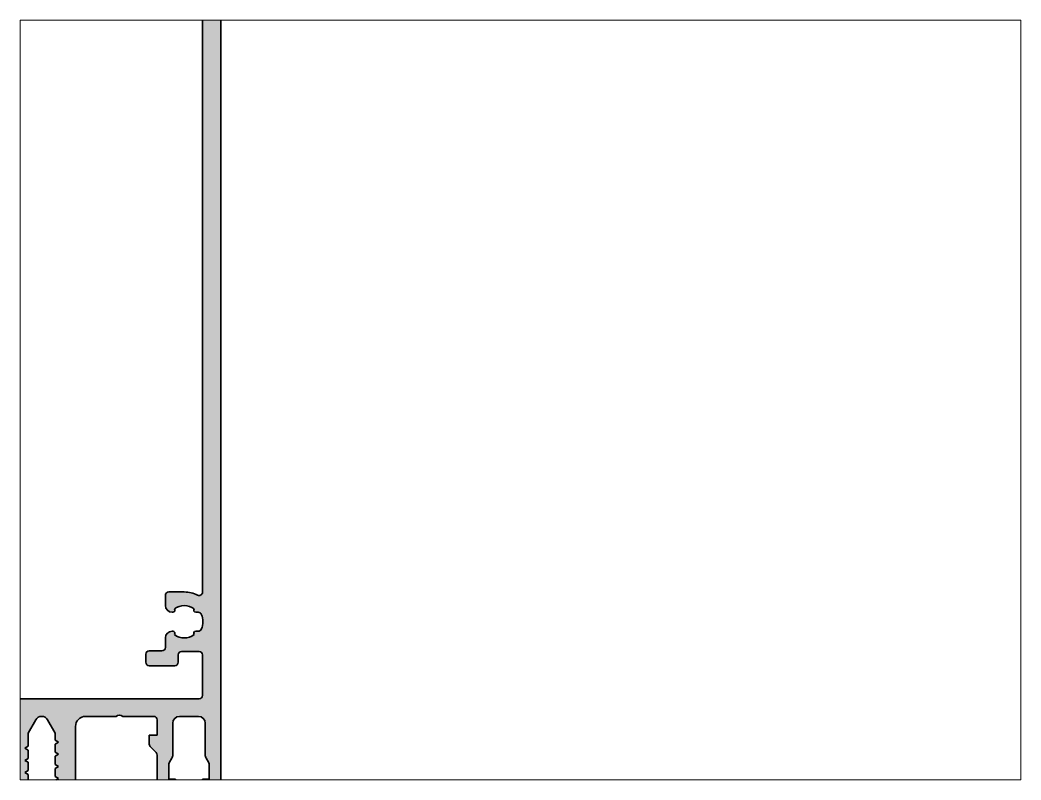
# Paper-space layout 'CatXmedia Arial 1zu2' of a CAD drawing. Header units: millimetres. Extents: x 26 to 231, y 20 to 176.
# The model-space entities are those that its viewports show. They can reach past a viewport. Long polylines and large blocks are cut down to what shows.
import ezdxf

# ---------------------------------------------------------------- set-up
doc = ezdxf.new("R2010")
doc.units = ezdxf.units.MM
doc.layers.get('0').update_dxf_attribs({"color": 18, "true_color": 0x000000})
doc.layers.add('0S-Alu hatch', color=253, linetype='Continuous', lineweight=25, true_color=0xadadad)
doc.layers.add('S03_AL_Kontur', color=7, linetype='Continuous', lineweight=35, true_color=0xffffff)

msp = doc.modelspace()

# ---------------------------------------------------------------- hatches: boundary and pattern name
at = {"layer": '0S-Alu hatch', "extrusion": (0, 0, -1)}
h = msp.add_hatch(color=256, dxfattribs=at)
h.paths.add_polyline_path([(11, 2.8), (11.5, 3.09), (11.5, 4.31), (11, 4.6), (11.5, 4.89), (11.5, 6.11), (11, 6.4), (11.5, 6.69), (11.5, 7.91), (11, 8.2), (11.5, 8.49), (11.5, 9.71), (11, 10), (11.5, 10.29), (11.5, 11.51), (11, 11.8), (11.5, 12.09), (11.5, 14.04), (12.63, 16), (12.65, 16.03), (12.67, 16.05), (12.69, 16.08), (12.7, 16.11), (12.72, 16.13), (12.75, 16.16), (12.77, 16.18), (12.79, 16.2), (12.81, 16.23), (12.84, 16.25), (12.86, 16.27), (12.89, 16.29), (12.92, 16.31), (12.94, 16.33), (12.97, 16.35), (13, 16.37), (13.03, 16.38), (13.06, 16.4), (13.09, 16.41), (13.12, 16.43), (13.15, 16.44), (13.18, 16.45), (13.21, 16.46), (13.25, 16.47), (13.28, 16.47), (13.31, 16.48), (13.34, 16.49), (13.37, 16.49), (13.41, 16.5), (13.44, 16.5), (13.47, 16.5), (13.5, 16.5), (13.53, 16.5), (13.56, 16.5), (13.59, 16.5), (13.63, 16.49), (13.66, 16.49), (13.69, 16.48), (13.72, 16.47), (13.75, 16.47), (13.79, 16.46), (13.82, 16.45), (13.85, 16.44), (13.88, 16.43), (13.91, 16.41), (13.94, 16.4), (13.97, 16.38), (14, 16.37), (14.03, 16.35), (14.06, 16.33), (14.08, 16.31), (14.11, 16.29), (14.14, 16.27), (14.16, 16.25), (14.19, 16.23), (14.21, 16.2), (14.23, 16.18), (14.25, 16.16), (14.28, 16.13), (14.3, 16.11), (14.31, 16.08), (14.33, 16.05), (14.35, 16.03), (14.37, 16), (15.5, 14.04), (15.5, 12.99), (16, 12.7), (15.5, 12.41), (15.5, 11.19), (16, 10.9), (15.5, 10.61), (15.5, 9.39), (16, 9.1), (15.5, 8.81), (15.5, 7.59), (16, 7.3), (15.5, 7.01), (15.5, 5.79), (16, 5.5), (15.5, 5.21), (15.5, 3.99), (16, 3.7), (16, 1), (16, 0.98), (16, 0.96), (16, 0.93), (16, 0.91), (16.01, 0.89), (16.01, 0.86), (16.01, 0.84), (16.02, 0.82), (16.02, 0.79), (16.03, 0.77), (16.03, 0.75), (16.04, 0.72), (16.05, 0.7), (16.05, 0.68), (16.06, 0.66), (16.07, 0.63), (16.08, 0.61), (16.09, 0.59), (16.1, 0.56), (16.11, 0.54), (16.12, 0.52), (16.14, 0.5), (16.15, 0.47), (16.16, 0.45), (16.18, 0.43), (16.19, 0.41), (16.21, 0.39), (16.22, 0.37), (16.24, 0.35), (16.26, 0.33), (16.27, 0.31), (16.29, 0.29), (16.31, 0.27), (16.33, 0.26), (16.35, 0.24), (16.37, 0.22), (16.39, 0.21), (16.41, 0.19), (16.43, 0.18), (16.45, 0.16), (16.47, 0.15), (16.5, 0.14), (16.52, 0.12), (16.54, 0.11), (16.56, 0.1), (16.59, 0.09), (16.61, 0.08), (16.63, 0.07), (16.66, 0.06), (16.68, 0.05), (16.7, 0.05), (16.72, 0.04), (16.75, 0.03), (16.77, 0.03), (16.79, 0.02), (16.82, 0.02), (16.84, 0.01), (16.86, 0.01), (16.89, 0.01), (16.91, 0), (16.93, 0), (16.96, 0), (16.98, 0), (17, 0), (18.2, 0), (18.21, 0), (18.21, 0), (18.22, 0), (18.23, 0), (18.23, 0), (18.24, 0), (18.25, 0), (18.25, 0.01), (18.26, 0.01), (18.27, 0.01), (18.28, 0.01), (18.28, 0.01), (18.29, 0.01), (18.3, 0.02), (18.3, 0.02), (18.31, 0.02), (18.32, 0.02), (18.32, 0.03), (18.33, 0.03), (18.34, 0.03), (18.34, 0.04), (18.35, 0.04), (18.36, 0.04), (18.36, 0.05), (18.37, 0.05), (18.38, 0.06), (18.38, 0.06), (18.39, 0.07), (18.4, 0.07), (18.4, 0.08), (18.41, 0.08), (18.41, 0.09), (18.42, 0.09), (18.42, 0.1), (18.43, 0.1), (18.43, 0.11), (18.44, 0.12), (18.44, 0.12), (18.45, 0.13), (18.45, 0.14), (18.46, 0.14), (18.46, 0.15), (18.46, 0.16), (18.47, 0.16), (18.47, 0.17), (18.47, 0.18), (18.48, 0.18), (18.48, 0.19), (18.48, 0.2), (18.48, 0.2), (18.49, 0.21), (18.49, 0.22), (18.49, 0.22), (18.49, 0.23), (18.49, 0.24), (18.49, 0.25), (18.5, 0.25), (18.5, 0.26), (18.5, 0.27), (18.5, 0.27), (18.5, 0.28), (18.5, 0.29), (18.5, 0.29), (18.5, 0.3), (18.5, 15), (18.5, 15.03), (18.5, 15.07), (18.5, 15.1), (18.51, 15.13), (18.51, 15.17), (18.51, 15.2), (18.52, 15.24), (18.53, 15.27), (18.53, 15.31), (18.54, 15.34), (18.55, 15.38), (18.56, 15.41), (18.57, 15.45), (18.58, 15.48), (18.59, 15.52), (18.61, 15.55), (18.62, 15.59), (18.63, 15.62), (18.65, 15.66), (18.67, 15.69), (18.69, 15.72), (18.7, 15.76), (18.72, 15.79), (18.74, 15.82), (18.77, 15.85), (18.79, 15.88), (18.81, 15.92), (18.84, 15.95), (18.86, 15.98), (18.89, 16), (18.91, 16.03), (18.94, 16.06), (18.97, 16.09), (19, 16.11), (19.02, 16.14), (19.05, 16.16), (19.08, 16.19), (19.12, 16.21), (19.15, 16.23), (19.18, 16.26), (19.21, 16.28), (19.24, 16.3), (19.28, 16.31), (19.31, 16.33), (19.34, 16.35), (19.38, 16.37), (19.41, 16.38), (19.45, 16.39), (19.48, 16.41), (19.52, 16.42), (19.55, 16.43), (19.59, 16.44), (19.62, 16.45), (19.66, 16.46), (19.69, 16.47), (19.73, 16.47), (19.76, 16.48), (19.8, 16.49), (19.83, 16.49), (19.87, 16.49), (19.9, 16.5), (19.93, 16.5), (19.97, 16.5), (20, 16.5), (24.51, 16.5), (24.52, 16.51), (24.53, 16.52), (24.54, 16.53), (24.56, 16.54), (24.57, 16.55), (24.58, 16.56), (24.59, 16.57), (24.61, 16.58), (24.62, 16.59), (24.64, 16.6), (24.65, 16.61), (24.66, 16.61), (24.68, 16.62), (24.69, 16.63), (24.71, 16.64), (24.73, 16.64), (24.74, 16.65), (24.76, 16.66), (24.77, 16.66), (24.79, 16.67), (24.81, 16.67), (24.82, 16.68), (24.84, 16.68), (24.86, 16.69), (24.88, 16.69), (24.89, 16.69), (24.91, 16.69), (24.93, 16.7), (24.95, 16.7), (24.96, 16.7), (24.98, 16.7), (25, 16.7), (25.02, 16.7), (25.04, 16.7), (25.05, 16.7), (25.07, 16.7), (25.09, 16.69), (25.11, 16.69), (25.12, 16.69), (25.14, 16.69), (25.16, 16.68), (25.18, 16.68), (25.19, 16.67), (25.21, 16.67), (25.23, 16.66), (25.24, 16.66), (25.26, 16.65), (25.27, 16.64), (25.29, 16.64), (25.31, 16.63), (25.32, 16.62), (25.34, 16.61), (25.35, 16.61), (25.36, 16.6), (25.38, 16.59), (25.39, 16.58), (25.41, 16.57), (25.42, 16.56), (25.43, 16.55), (25.44, 16.54), (25.46, 16.53), (25.47, 16.52), (25.48, 16.51), (25.49, 16.5), (30.1, 16.5), (30.11, 16.5), (30.12, 16.5), (30.13, 16.5), (30.14, 16.5), (30.16, 16.5), (30.17, 16.5), (30.18, 16.49), (30.19, 16.49), (30.2, 16.49), (30.21, 16.49), (30.23, 16.48), (30.24, 16.48), (30.25, 16.48), (30.26, 16.47), (30.27, 16.47), (30.28, 16.46), (30.3, 16.46), (30.31, 16.46), (30.32, 16.45), (30.33, 16.44), (30.34, 16.44), (30.35, 16.43), (30.36, 16.43), (30.37, 16.42), (30.38, 16.41), (30.39, 16.4), (30.41, 16.4), (30.42, 16.39), (30.43, 16.38), (30.43, 16.37), (30.44, 16.36), (30.45, 16.35), (30.46, 16.34), (30.47, 16.33), (30.48, 16.33), (30.49, 16.32), (30.5, 16.31), (30.5, 16.29), (30.51, 16.28), (30.52, 16.27), (30.53, 16.26), (30.53, 16.25), (30.54, 16.24), (30.54, 16.23), (30.55, 16.22), (30.56, 16.21), (30.56, 16.2), (30.56, 16.18), (30.57, 16.17), (30.57, 16.16), (30.58, 16.15), (30.58, 16.14), (30.58, 16.13), (30.59, 16.11), (30.59, 16.1), (30.59, 16.09), (30.59, 16.08), (30.6, 16.07), (30.6, 16.06), (30.6, 16.04), (30.6, 16.03), (30.6, 16.02), (30.6, 16.01), (30.6, 16), (30.6, 13.7), (29.4, 13.7), (29.4, 12.61), (29.4, 12.59), (29.4, 12.57), (29.4, 12.54), (29.4, 12.52), (29.41, 12.49), (29.41, 12.47), (29.41, 12.45), (29.42, 12.42), (29.42, 12.4), (29.43, 12.37), (29.44, 12.35), (29.44, 12.33), (29.45, 12.3), (29.46, 12.28), (29.47, 12.25), (29.48, 12.23), (29.49, 12.21), (29.5, 12.19), (29.51, 12.16), (29.52, 12.14), (29.53, 12.12), (29.54, 12.1), (29.56, 12.08), (29.57, 12.06), (29.58, 12.04), (29.6, 12.02), (29.61, 12), (29.63, 11.98), (29.64, 11.96), (29.66, 11.94), (29.68, 11.92), (29.69, 11.91), (30.31, 11.29), (30.32, 11.28), (30.34, 11.26), (30.36, 11.24), (30.37, 11.22), (30.39, 11.2), (30.4, 11.18), (30.42, 11.16), (30.43, 11.14), (30.44, 11.12), (30.46, 11.1), (30.47, 11.08), (30.48, 11.06), (30.49, 11.04), (30.5, 11.01), (30.51, 10.99), (30.52, 10.97), (30.53, 10.95), (30.54, 10.92), (30.55, 10.9), (30.56, 10.87), (30.56, 10.85), (30.57, 10.83), (30.58, 10.8), (30.58, 10.78), (30.59, 10.75), (30.59, 10.73), (30.59, 10.71), (30.6, 10.68), (30.6, 10.66), (30.6, 10.63), (30.6, 10.61), (30.6, 10.59), (30.6, 6.5), (30.6, 6.49), (30.6, 6.48), (30.6, 6.47), (30.6, 6.46), (30.6, 6.44), (30.6, 6.43), (30.61, 6.42), (30.61, 6.41), (30.61, 6.4), (30.61, 6.39), (30.62, 6.37), (30.62, 6.36), (30.62, 6.35), (30.63, 6.34), (30.63, 6.33), (30.64, 6.32), (30.64, 6.3), (30.64, 6.29), (30.65, 6.28), (30.66, 6.27), (30.66, 6.26), (30.67, 6.25), (30.67, 6.24), (30.68, 6.23), (30.69, 6.22), (30.7, 6.21), (30.7, 6.19), (30.71, 6.18), (30.72, 6.17), (30.73, 6.17), (30.74, 6.16), (30.75, 6.15), (30.76, 6.14), (30.77, 6.13), (30.77, 6.12), (30.78, 6.11), (30.79, 6.1), (30.81, 6.1), (30.82, 6.09), (30.83, 6.08), (30.84, 6.07), (30.85, 6.07), (30.86, 6.06), (30.87, 6.06), (30.88, 6.05), (30.89, 6.04), (30.9, 6.04), (30.92, 6.04), (30.93, 6.03), (30.94, 6.03), (30.95, 6.02), (30.96, 6.02), (30.97, 6.02), (30.99, 6.01), (31, 6.01), (31.01, 6.01), (31.02, 6.01), (31.03, 6), (31.04, 6), (31.06, 6), (31.07, 6), (31.08, 6), (31.09, 6), (31.1, 6), (32.8, 6), (32.81, 6), (32.82, 6), (32.83, 6), (32.84, 6), (32.86, 6), (32.87, 6), (32.88, 6.01), (32.89, 6.01), (32.9, 6.01), (32.91, 6.01), (32.93, 6.02), (32.94, 6.02), (32.95, 6.02), (32.96, 6.03), (32.97, 6.03), (32.98, 6.04), (33, 6.04), (33.01, 6.04), (33.02, 6.05), (33.03, 6.06), (33.04, 6.06), (33.05, 6.07), (33.06, 6.07), (33.07, 6.08), (33.08, 6.09), (33.09, 6.1), (33.11, 6.1), (33.12, 6.11), (33.13, 6.12), (33.13, 6.13), (33.14, 6.14), (33.15, 6.15), (33.16, 6.16), (33.17, 6.17), (33.18, 6.17), (33.19, 6.18), (33.2, 6.19), (33.2, 6.21), (33.21, 6.22), (33.22, 6.23), (33.23, 6.24), (33.23, 6.25), (33.24, 6.26), (33.24, 6.27), (33.25, 6.28), (33.26, 6.29), (33.26, 6.3), (33.26, 6.32), (33.27, 6.33), (33.27, 6.34), (33.28, 6.35), (33.28, 6.36), (33.28, 6.37), (33.29, 6.39), (33.29, 6.4), (33.29, 6.41), (33.29, 6.42), (33.3, 6.43), (33.3, 6.44), (33.3, 6.46), (33.3, 6.47), (33.3, 6.48), (33.3, 6.49), (33.3, 6.5), (33.3, 7.2), (32.3, 7.2), (32.3, 9.23), (32.3, 9.26), (32.3, 9.3), (32.3, 9.33), (32.31, 9.36), (32.31, 9.39), (32.32, 9.43), (32.33, 9.46), (32.33, 9.49), (32.34, 9.52), (32.35, 9.55), (32.36, 9.58), (32.38, 9.62), (32.39, 9.65), (32.4, 9.67), (32.42, 9.7), (32.43, 9.73), (32.77, 10.31), (32.78, 10.34), (32.8, 10.36), (32.81, 10.39), (32.82, 10.42), (32.84, 10.45), (32.85, 10.49), (32.86, 10.52), (32.87, 10.55), (32.87, 10.58), (32.88, 10.61), (32.89, 10.64), (32.89, 10.68), (32.9, 10.71), (32.9, 10.74), (32.9, 10.77), (32.9, 10.81), (32.9, 15.5), (32.9, 15.52), (32.9, 15.54), (32.9, 15.57), (32.9, 15.59), (32.91, 15.61), (32.91, 15.64), (32.91, 15.66), (32.92, 15.68), (32.92, 15.71), (32.93, 15.73), (32.93, 15.75), (32.94, 15.78), (32.95, 15.8), (32.95, 15.82), (32.96, 15.84), (32.97, 15.87), (32.98, 15.89), (32.99, 15.91), (33, 15.94), (33.01, 15.96), (33.02, 15.98), (33.04, 16), (33.05, 16.03), (33.06, 16.05), (33.08, 16.07), (33.09, 16.09), (33.11, 16.11), (33.12, 16.13), (33.14, 16.15), (33.16, 16.17), (33.17, 16.19), (33.19, 16.21), (33.21, 16.23), (33.23, 16.24), (33.25, 16.26), (33.27, 16.28), (33.29, 16.29), (33.31, 16.31), (33.33, 16.32), (33.35, 16.34), (33.37, 16.35), (33.4, 16.36), (33.42, 16.38), (33.44, 16.39), (33.46, 16.4), (33.49, 16.41), (33.51, 16.42), (33.53, 16.43), (33.56, 16.44), (33.58, 16.45), (33.6, 16.45), (33.62, 16.46), (33.65, 16.47), (33.67, 16.47), (33.69, 16.48), (33.72, 16.48), (33.74, 16.49), (33.76, 16.49), (33.79, 16.49), (33.81, 16.5), (33.83, 16.5), (33.86, 16.5), (33.88, 16.5), (33.9, 16.5), (36.7, 16.5), (36.72, 16.5), (36.74, 16.5), (36.77, 16.5), (36.79, 16.5), (36.81, 16.49), (36.84, 16.49), (36.86, 16.49), (36.88, 16.48), (36.91, 16.48), (36.93, 16.47), (36.95, 16.47), (36.98, 16.46), (37, 16.45), (37.02, 16.45), (37.04, 16.44), (37.07, 16.43), (37.09, 16.42), (37.11, 16.41), (37.14, 16.4), (37.16, 16.39), (37.18, 16.38), (37.2, 16.36), (37.23, 16.35), (37.25, 16.34), (37.27, 16.32), (37.29, 16.31), (37.31, 16.29), (37.33, 16.28), (37.35, 16.26), (37.37, 16.24), (37.39, 16.23), (37.41, 16.21), (37.43, 16.19), (37.44, 16.17), (37.46, 16.15), (37.48, 16.13), (37.49, 16.11), (37.51, 16.09), (37.52, 16.07), (37.54, 16.05), (37.55, 16.03), (37.56, 16), (37.58, 15.98), (37.59, 15.96), (37.6, 15.94), (37.61, 15.91), (37.62, 15.89), (37.63, 15.87), (37.64, 15.84), (37.65, 15.82), (37.65, 15.8), (37.66, 15.78), (37.67, 15.75), (37.67, 15.73), (37.68, 15.71), (37.68, 15.68), (37.69, 15.66), (37.69, 15.64), (37.69, 15.61), (37.7, 15.59), (37.7, 15.57), (37.7, 15.54), (37.7, 15.52), (37.7, 15.5), (37.7, 10.81), (37.7, 10.77), (37.7, 10.74), (37.7, 10.71), (37.71, 10.68), (37.71, 10.64), (37.72, 10.61), (37.73, 10.58), (37.73, 10.55), (37.74, 10.52), (37.75, 10.49), (37.76, 10.45), (37.78, 10.42), (37.79, 10.39), (37.8, 10.36), (37.82, 10.34), (37.83, 10.31), (38.17, 9.73), (38.18, 9.7), (38.2, 9.67), (38.21, 9.65), (38.22, 9.62), (38.24, 9.58), (38.25, 9.55), (38.26, 9.52), (38.27, 9.49), (38.27, 9.46), (38.28, 9.43), (38.29, 9.39), (38.29, 9.36), (38.3, 9.33), (38.3, 9.3), (38.3, 9.26), (38.3, 9.23), (38.3, 7.2), (37.3, 7.2), (37.3, 6.5), (37.3, 6.49), (37.3, 6.48), (37.3, 6.47), (37.3, 6.46), (37.3, 6.44), (37.3, 6.43), (37.31, 6.42), (37.31, 6.41), (37.31, 6.4), (37.31, 6.39), (37.32, 6.37), (37.32, 6.36), (37.32, 6.35), (37.33, 6.34), (37.33, 6.33), (37.34, 6.32), (37.34, 6.3), (37.34, 6.29), (37.35, 6.28), (37.36, 6.27), (37.36, 6.26), (37.37, 6.25), (37.37, 6.24), (37.38, 6.23), (37.39, 6.22), (37.4, 6.21), (37.4, 6.19), (37.41, 6.18), (37.42, 6.17), (37.43, 6.17), (37.44, 6.16), (37.45, 6.15), (37.46, 6.14), (37.47, 6.13), (37.47, 6.12), (37.48, 6.11), (37.49, 6.1), (37.51, 6.1), (37.52, 6.09), (37.53, 6.08), (37.54, 6.07), (37.55, 6.07), (37.56, 6.06), (37.57, 6.06), (37.58, 6.05), (37.59, 6.04), (37.6, 6.04), (37.62, 6.04), (37.63, 6.03), (37.64, 6.03), (37.65, 6.02), (37.66, 6.02), (37.67, 6.02), (37.69, 6.01), (37.7, 6.01), (37.71, 6.01), (37.72, 6.01), (37.73, 6), (37.74, 6), (37.76, 6), (37.77, 6), (37.78, 6), (37.79, 6), (37.8, 6), (39.5, 6), (39.51, 6), (39.52, 6), (39.53, 6), (39.54, 6), (39.56, 6), (39.57, 6), (39.58, 6.01), (39.59, 6.01), (39.6, 6.01), (39.61, 6.01), (39.63, 6.02), (39.64, 6.02), (39.65, 6.02), (39.66, 6.03), (39.67, 6.03), (39.68, 6.04), (39.7, 6.04), (39.71, 6.04), (39.72, 6.05), (39.73, 6.06), (39.74, 6.06), (39.75, 6.07), (39.76, 6.07), (39.77, 6.08), (39.78, 6.09), (39.79, 6.1), (39.81, 6.1), (39.82, 6.11), (39.83, 6.12), (39.83, 6.13), (39.84, 6.14), (39.85, 6.15), (39.86, 6.16), (39.87, 6.17), (39.88, 6.17), (39.89, 6.18), (39.9, 6.19), (39.9, 6.21), (39.91, 6.22), (39.92, 6.23), (39.93, 6.24), (39.93, 6.25), (39.94, 6.26), (39.94, 6.27), (39.95, 6.28), (39.96, 6.29), (39.96, 6.3), (39.96, 6.32), (39.97, 6.33), (39.97, 6.34), (39.98, 6.35), (39.98, 6.36), (39.98, 6.37), (39.99, 6.39), (39.99, 6.4), (39.99, 6.41), (39.99, 6.42), (40, 6.43), (40, 6.44), (40, 6.46), (40, 6.47), (40, 6.48), (40, 6.49), (40, 6.5), (40, 234), (40, 234.02), (40, 234.04), (40, 234.07), (40, 234.09), (39.99, 234.11), (39.99, 234.14), (39.99, 234.16), (39.98, 234.18), (39.98, 234.21), (39.97, 234.23), (39.97, 234.25), (39.96, 234.28), (39.95, 234.3), (39.95, 234.32), (39.94, 234.34), (39.93, 234.37), (39.92, 234.39), (39.91, 234.41), (39.9, 234.44), (39.89, 234.46), (39.88, 234.48), (39.86, 234.5), (39.85, 234.53), (39.84, 234.55), (39.82, 234.57), (39.81, 234.59), (39.79, 234.61), (39.78, 234.63), (39.76, 234.65), (39.74, 234.67), (39.73, 234.69), (39.71, 234.71), (39.69, 234.73), (39.67, 234.74), (39.65, 234.76), (39.63, 234.78), (39.61, 234.79), (39.59, 234.81), (39.57, 234.82), (39.55, 234.84), (39.53, 234.85), (39.5, 234.86), (39.48, 234.88), (39.46, 234.89), (39.44, 234.9), (39.41, 234.91), (39.39, 234.92), (39.37, 234.93), (39.34, 234.94), (39.32, 234.95), (39.3, 234.95), (39.28, 234.96), (39.25, 234.97), (39.23, 234.97), (39.21, 234.98), (39.18, 234.98), (39.16, 234.99), (39.14, 234.99), (39.11, 234.99), (39.09, 235), (39.07, 235), (39.04, 235), (39.02, 235), (39, 235), (6, 235), (5.98, 235), (5.96, 235), (5.93, 235), (5.91, 235), (5.89, 234.99), (5.86, 234.99), (5.84, 234.99), (5.82, 234.98), (5.79, 234.98), (5.77, 234.97), (5.75, 234.97), (5.72, 234.96), (5.7, 234.95), (5.68, 234.95), (5.66, 234.94), (5.63, 234.93), (5.61, 234.92), (5.59, 234.91), (5.56, 234.9), (5.54, 234.89), (5.52, 234.88), (5.5, 234.86), (5.47, 234.85), (5.45, 234.84), (5.43, 234.82), (5.41, 234.81), (5.39, 234.79), (5.37, 234.78), (5.35, 234.76), (5.33, 234.74), (5.31, 234.73), (5.29, 234.71), (5.27, 234.69), (5.26, 234.67), (5.24, 234.65), (5.22, 234.63), (5.21, 234.61), (5.19, 234.59), (5.18, 234.57), (5.16, 234.55), (5.15, 234.53), (5.14, 234.5), (5.12, 234.48), (5.11, 234.46), (5.1, 234.44), (5.09, 234.41), (5.08, 234.39), (5.07, 234.37), (5.06, 234.34), (5.05, 234.32), (5.05, 234.3), (5.04, 234.28), (5.03, 234.25), (5.03, 234.23), (5.02, 234.21), (5.02, 234.18), (5.01, 234.16), (5.01, 234.14), (5.01, 234.11), (5, 234.09), (5, 234.07), (5, 234.04), (5, 234.02), (5, 234), (5, 233.3), (5.85, 232.45), (5.86, 232.44), (5.87, 232.43), (5.88, 232.42), (5.89, 232.41), (5.9, 232.41), (5.91, 232.4), (5.92, 232.39), (5.93, 232.38), (5.94, 232.38), (5.95, 232.37), (5.96, 232.37), (5.97, 232.36), (5.98, 232.35), (5.99, 232.35), (6, 232.34), (6.02, 232.34), (6.03, 232.33), (6.04, 232.33), (6.05, 232.33), (6.06, 232.32), (6.07, 232.32), (6.09, 232.31), (6.1, 232.31), (6.11, 232.31), (6.12, 232.31), (6.13, 232.31), (6.15, 232.3), (6.16, 232.3), (6.17, 232.3), (6.18, 232.3), (6.2, 232.3), (6.21, 232.3), (7, 232.3), (7.01, 232.3), (7.02, 232.3), (7.03, 232.3), (7.04, 232.3), (7.06, 232.3), (7.07, 232.3), (7.08, 232.29), (7.09, 232.29), (7.1, 232.29), (7.11, 232.29), (7.13, 232.28), (7.14, 232.28), (7.15, 232.28), (7.16, 232.27), (7.17, 232.27), (7.18, 232.26), (7.2, 232.26), (7.21, 232.26), (7.22, 232.25), (7.23, 232.24), (7.24, 232.24), (7.25, 232.23), (7.26, 232.23), (7.27, 232.22), (7.28, 232.21), (7.29, 232.2), (7.31, 232.2), (7.32, 232.19), (7.33, 232.18), (7.33, 232.17), (7.34, 232.16), (7.35, 232.15), (7.36, 232.14), (7.37, 232.13), (7.38, 232.13), (7.39, 232.12), (7.4, 232.11), (7.4, 232.09), (7.41, 232.08), (7.42, 232.07), (7.43, 232.06), (7.43, 232.05), (7.44, 232.04), (7.44, 232.03), (7.45, 232.02), (7.46, 232.01), (7.46, 232), (7.46, 231.98), (7.47, 231.97), (7.47, 231.96), (7.48, 231.95), (7.48, 231.94), (7.48, 231.93), (7.49, 231.91), (7.49, 231.9), (7.49, 231.89), (7.49, 231.88), (7.5, 231.87), (7.5, 231.86), (7.5, 231.84), (7.5, 231.83), (7.5, 231.82), (7.5, 231.81), (7.5, 231.8), (7.5, 230.3), (7.5, 230.29), (7.5, 230.28), (7.5, 230.27), (7.5, 230.26), (7.5, 230.24), (7.5, 230.23), (7.49, 230.22), (7.49, 230.21), (7.49, 230.2), (7.49, 230.19), (7.48, 230.17), (7.48, 230.16), (7.48, 230.15), (7.47, 230.14), (7.47, 230.13), (7.46, 230.12), (7.46, 230.1), (7.46, 230.09), (7.45, 230.08), (7.44, 230.07), (7.44, 230.06), (7.43, 230.05), (7.43, 230.04), (7.42, 230.03), (7.41, 230.02), (7.4, 230.01), (7.4, 229.99), (7.39, 229.98), (7.38, 229.97), (7.37, 229.97), (7.36, 229.96), (7.35, 229.95), (7.34, 229.94), (7.33, 229.93), (7.33, 229.92), (7.32, 229.91), (7.31, 229.9), (7.29, 229.9), (7.28, 229.89), (7.27, 229.88), (7.26, 229.87), (7.25, 229.87), (7.24, 229.86), (7.23, 229.86), (7.22, 229.85), (7.21, 229.84), (7.2, 229.84), (7.18, 229.84), (7.17, 229.83), (7.16, 229.83), (7.15, 229.82), (7.14, 229.82), (7.13, 229.82), (7.11, 229.81), (7.1, 229.81), (7.09, 229.81), (7.08, 229.81), (7.07, 229.8), (7.06, 229.8), (7.04, 229.8), (7.03, 229.8), (7.02, 229.8), (7.01, 229.8), (7, 229.8), (-7, 229.8), (-7.01, 229.8), (-7.02, 229.8), (-7.03, 229.8), (-7.04, 229.8), (-7.06, 229.8), (-7.07, 229.8), (-7.08, 229.81), (-7.09, 229.81), (-7.1, 229.81), (-7.11, 229.81), (-7.13, 229.82), (-7.14, 229.82), (-7.15, 229.82), (-7.16, 229.83), (-7.17, 229.83), (-7.18, 229.84), (-7.2, 229.84), (-7.21, 229.84), (-7.22, 229.85), (-7.23, 229.86), (-7.24, 229.86), (-7.25, 229.87), (-7.26, 229.87), (-7.27, 229.88), (-7.28, 229.89), (-7.29, 229.9), (-7.31, 229.9), (-7.32, 229.91), (-7.33, 229.92), (-7.33, 229.93), (-7.34, 229.94), (-7.35, 229.95), (-7.36, 229.96), (-7.37, 229.97), (-7.38, 229.97), (-7.39, 229.98), (-7.4, 229.99), (-7.4, 230.01), (-7.41, 230.02), (-7.42, 230.03), (-7.43, 230.04), (-7.43, 230.05), (-7.44, 230.06), (-7.44, 230.07), (-7.45, 230.08), (-7.46, 230.09), (-7.46, 230.1), (-7.46, 230.12), (-7.47, 230.13), (-7.47, 230.14), (-7.48, 230.15), (-7.48, 230.16), (-7.48, 230.17), (-7.49, 230.19), (-7.49, 230.2), (-7.49, 230.21), (-7.49, 230.22), (-7.5, 230.23), (-7.5, 230.24), (-7.5, 230.26), (-7.5, 230.27), (-7.5, 230.28), (-7.5, 230.29), (-7.5, 230.3), (-7.5, 231.8), (-7.5, 231.81), (-7.5, 231.82), (-7.5, 231.83), (-7.5, 231.84), (-7.5, 231.86), (-7.5, 231.87), (-7.49, 231.88), (-7.49, 231.89), (-7.49, 231.9), (-7.49, 231.91), (-7.48, 231.93), (-7.48, 231.94), (-7.48, 231.95), (-7.47, 231.96), (-7.47, 231.97), (-7.46, 231.98), (-7.46, 232), (-7.46, 232.01), (-7.45, 232.02), (-7.44, 232.03), (-7.44, 232.04), (-7.43, 232.05), (-7.43, 232.06), (-7.42, 232.07), (-7.41, 232.08), (-7.4, 232.09), (-7.4, 232.11), (-7.39, 232.12), (-7.38, 232.13), (-7.37, 232.13), (-7.36, 232.14), (-7.35, 232.15), (-7.34, 232.16), (-7.33, 232.17), (-7.33, 232.18), (-7.32, 232.19), (-7.31, 232.2), (-7.29, 232.2), (-7.28, 232.21), (-7.27, 232.22), (-7.26, 232.23), (-7.25, 232.23), (-7.24, 232.24), (-7.23, 232.24), (-7.22, 232.25), (-7.21, 232.26), (-7.2, 232.26), (-7.18, 232.26), (-7.17, 232.27), (-7.16, 232.27), (-7.15, 232.28), (-7.14, 232.28), (-7.13, 232.28), (-7.11, 232.29), (-7.1, 232.29), (-7.09, 232.29), (-7.08, 232.29), (-7.07, 232.3), (-7.06, 232.3), (-7.04, 232.3), (-7.03, 232.3), (-7.02, 232.3), (-7.01, 232.3), (-7, 232.3), (-6.21, 232.3), (-6.2, 232.3), (-6.18, 232.3), (-6.17, 232.3), (-6.16, 232.3), (-6.15, 232.3), (-6.13, 232.31), (-6.12, 232.31), (-6.11, 232.31), (-6.1, 232.31), (-6.09, 232.31), (-6.07, 232.32), (-6.06, 232.32), (-6.05, 232.33), (-6.04, 232.33), (-6.03, 232.33), (-6.02, 232.34), (-6, 232.34), (-5.99, 232.35), (-5.98, 232.35), (-5.97, 232.36), (-5.96, 232.37), (-5.95, 232.37), (-5.94, 232.38), (-5.93, 232.38), (-5.92, 232.39), (-5.91, 232.4), (-5.9, 232.41), (-5.89, 232.41), (-5.88, 232.42), (-5.87, 232.43), (-5.86, 232.44), (-5.85, 232.45), (-5, 233.3), (-5, 234), (-5, 234.02), (-5, 234.04), (-5, 234.07), (-5, 234.09), (-5.01, 234.11), (-5.01, 234.14), (-5.01, 234.16), (-5.02, 234.18), (-5.02, 234.21), (-5.03, 234.23), (-5.03, 234.25), (-5.04, 234.28), (-5.05, 234.3), (-5.05, 234.32), (-5.06, 234.34), (-5.07, 234.37), (-5.08, 234.39), (-5.09, 234.41), (-5.1, 234.44), (-5.11, 234.46), (-5.12, 234.48), (-5.14, 234.5), (-5.15, 234.53), (-5.16, 234.55), (-5.18, 234.57), (-5.19, 234.59), (-5.21, 234.61), (-5.22, 234.63), (-5.24, 234.65), (-5.26, 234.67), (-5.27, 234.69), (-5.29, 234.71), (-5.31, 234.73), (-5.33, 234.74), (-5.35, 234.76), (-5.37, 234.78), (-5.39, 234.79), (-5.41, 234.81), (-5.43, 234.82), (-5.45, 234.84), (-5.47, 234.85), (-5.5, 234.86), (-5.52, 234.88), (-5.54, 234.89), (-5.56, 234.9), (-5.59, 234.91), (-5.61, 234.92), (-5.63, 234.93), (-5.66, 234.94), (-5.68, 234.95), (-5.7, 234.95), (-5.72, 234.96), (-5.75, 234.97), (-5.77, 234.97), (-5.79, 234.98), (-5.82, 234.98), (-5.84, 234.99), (-5.86, 234.99), (-5.89, 234.99), (-5.91, 235), (-5.93, 235), (-5.96, 235), (-5.98, 235), (-6, 235), (-39, 235), (-39.02, 235), (-39.04, 235), (-39.07, 235), (-39.09, 235), (-39.11, 234.99), (-39.14, 234.99), (-39.16, 234.99), (-39.18, 234.98), (-39.21, 234.98), (-39.23, 234.97), (-39.25, 234.97), (-39.28, 234.96), (-39.3, 234.95), (-39.32, 234.95), (-39.34, 234.94), (-39.37, 234.93), (-39.39, 234.92), (-39.41, 234.91), (-39.44, 234.9), (-39.46, 234.89), (-39.48, 234.88), (-39.5, 234.86), (-39.53, 234.85), (-39.55, 234.84), (-39.57, 234.82), (-39.59, 234.81), (-39.61, 234.79), (-39.63, 234.78), (-39.65, 234.76), (-39.67, 234.74), (-39.69, 234.73), (-39.71, 234.71), (-39.73, 234.69), (-39.74, 234.67), (-39.76, 234.65), (-39.78, 234.63), (-39.79, 234.61), (-39.81, 234.59), (-39.82, 234.57), (-39.84, 234.55), (-39.85, 234.53), (-39.86, 234.5), (-39.88, 234.48), (-39.89, 234.46), (-39.9, 234.44), (-39.91, 234.41), (-39.92, 234.39), (-39.93, 234.37), (-39.94, 234.34), (-39.95, 234.32), (-39.95, 234.3), (-39.96, 234.28), (-39.97, 234.25), (-39.97, 234.23), (-39.98, 234.21), (-39.98, 234.18), (-39.99, 234.16), (-39.99, 234.14), (-39.99, 234.11), (-40, 234.09), (-40, 234.07), (-40, 234.04), (-40, 234.02), (-40, 234), (-40, 6.5), (-40, 6.49), (-40, 6.48), (-40, 6.47), (-40, 6.46), (-40, 6.44), (-40, 6.43), (-39.99, 6.42), (-39.99, 6.41), (-39.99, 6.4), (-39.99, 6.39), (-39.98, 6.37), (-39.98, 6.36), (-39.98, 6.35), (-39.97, 6.34), (-39.97, 6.33), (-39.96, 6.32), (-39.96, 6.3), (-39.96, 6.29), (-39.95, 6.28), (-39.94, 6.27), (-39.94, 6.26), (-39.93, 6.25), (-39.93, 6.24), (-39.92, 6.23), (-39.91, 6.22), (-39.9, 6.21), (-39.9, 6.19), (-39.89, 6.18), (-39.88, 6.17), (-39.87, 6.17), (-39.86, 6.16), (-39.85, 6.15), (-39.84, 6.14), (-39.83, 6.13), (-39.83, 6.12), (-39.82, 6.11), (-39.81, 6.1), (-39.79, 6.1), (-39.78, 6.09), (-39.77, 6.08), (-39.76, 6.07), (-39.75, 6.07), (-39.74, 6.06), (-39.73, 6.06), (-39.72, 6.05), (-39.71, 6.04), (-39.7, 6.04), (-39.68, 6.04), (-39.67, 6.03), (-39.66, 6.03), (-39.65, 6.02), (-39.64, 6.02), (-39.63, 6.02), (-39.61, 6.01), (-39.6, 6.01), (-39.59, 6.01), (-39.58, 6.01), (-39.57, 6), (-39.56, 6), (-39.54, 6), (-39.53, 6), (-39.52, 6), (-39.51, 6), (-39.5, 6), (-37.8, 6), (-37.79, 6), (-37.78, 6), (-37.77, 6), (-37.76, 6), (-37.74, 6), (-37.73, 6), (-37.72, 6.01), (-37.71, 6.01), (-37.7, 6.01), (-37.69, 6.01), (-37.67, 6.02), (-37.66, 6.02), (-37.65, 6.02), (-37.64, 6.03), (-37.63, 6.03), (-37.62, 6.04), (-37.6, 6.04), (-37.59, 6.04), (-37.58, 6.05), (-37.57, 6.06), (-37.56, 6.06), (-37.55, 6.07), (-37.54, 6.07), (-37.53, 6.08), (-37.52, 6.09), (-37.51, 6.1), (-37.49, 6.1), (-37.48, 6.11), (-37.47, 6.12), (-37.47, 6.13), (-37.46, 6.14), (-37.45, 6.15), (-37.44, 6.16), (-37.43, 6.17), (-37.42, 6.17), (-37.41, 6.18), (-37.4, 6.19), (-37.4, 6.21), (-37.39, 6.22), (-37.38, 6.23), (-37.37, 6.24), (-37.37, 6.25), (-37.36, 6.26), (-37.36, 6.27), (-37.35, 6.28), (-37.34, 6.29), (-37.34, 6.3), (-37.34, 6.32), (-37.33, 6.33), (-37.33, 6.34), (-37.32, 6.35), (-37.32, 6.36), (-37.32, 6.37), (-37.31, 6.39), (-37.31, 6.4), (-37.31, 6.41), (-37.31, 6.42), (-37.3, 6.43), (-37.3, 6.44), (-37.3, 6.46), (-37.3, 6.47), (-37.3, 6.48), (-37.3, 6.49), (-37.3, 6.5), (-37.3, 7.2), (-38.3, 7.2), (-38.3, 9.23), (-38.3, 9.26), (-38.3, 9.3), (-38.3, 9.33), (-38.29, 9.36), (-38.29, 9.39), (-38.28, 9.43), (-38.27, 9.46), (-38.27, 9.49), (-38.26, 9.52), (-38.25, 9.55), (-38.24, 9.58), (-38.22, 9.62), (-38.21, 9.65), (-38.2, 9.67), (-38.18, 9.7), (-38.17, 9.73), (-37.83, 10.31), (-37.82, 10.34), (-37.8, 10.36), (-37.79, 10.39), (-37.78, 10.42), (-37.76, 10.45), (-37.75, 10.49), (-37.74, 10.52), (-37.73, 10.55), (-37.73, 10.58), (-37.72, 10.61), (-37.71, 10.64), (-37.71, 10.68), (-37.7, 10.71), (-37.7, 10.74), (-37.7, 10.77), (-37.7, 10.81), (-37.7, 15.5), (-37.7, 15.52), (-37.7, 15.54), (-37.7, 15.57), (-37.7, 15.59), (-37.69, 15.61), (-37.69, 15.64), (-37.69, 15.66), (-37.68, 15.68), (-37.68, 15.71), (-37.67, 15.73), (-37.67, 15.75), (-37.66, 15.78), (-37.65, 15.8), (-37.65, 15.82), (-37.64, 15.84), (-37.63, 15.87), (-37.62, 15.89), (-37.61, 15.91), (-37.6, 15.94), (-37.59, 15.96), (-37.58, 15.98), (-37.56, 16), (-37.55, 16.03), (-37.54, 16.05), (-37.52, 16.07), (-37.51, 16.09), (-37.49, 16.11), (-37.48, 16.13), (-37.46, 16.15), (-37.44, 16.17), (-37.43, 16.19), (-37.41, 16.21), (-37.39, 16.23), (-37.37, 16.24), (-37.35, 16.26), (-37.33, 16.28), (-37.31, 16.29), (-37.29, 16.31), (-37.27, 16.32), (-37.25, 16.34), (-37.23, 16.35), (-37.2, 16.36), (-37.18, 16.38), (-37.16, 16.39), (-37.14, 16.4), (-37.11, 16.41), (-37.09, 16.42), (-37.07, 16.43), (-37.04, 16.44), (-37.02, 16.45), (-37, 16.45), (-36.98, 16.46), (-36.95, 16.47), (-36.93, 16.47), (-36.91, 16.48), (-36.88, 16.48), (-36.86, 16.49), (-36.84, 16.49), (-36.81, 16.49), (-36.79, 16.5), (-36.77, 16.5), (-36.74, 16.5), (-36.72, 16.5), (-36.7, 16.5), (-33.9, 16.5), (-33.88, 16.5), (-33.86, 16.5), (-33.83, 16.5), (-33.81, 16.5), (-33.79, 16.49), (-33.76, 16.49), (-33.74, 16.49), (-33.72, 16.48), (-33.69, 16.48), (-33.67, 16.47), (-33.65, 16.47), (-33.62, 16.46), (-33.6, 16.45), (-33.58, 16.45), (-33.56, 16.44), (-33.53, 16.43), (-33.51, 16.42), (-33.49, 16.41), (-33.46, 16.4), (-33.44, 16.39), (-33.42, 16.38), (-33.4, 16.36), (-33.37, 16.35), (-33.35, 16.34), (-33.33, 16.32), (-33.31, 16.31), (-33.29, 16.29), (-33.27, 16.28), (-33.25, 16.26), (-33.23, 16.24), (-33.21, 16.23), (-33.19, 16.21), (-33.17, 16.19), (-33.16, 16.17), (-33.14, 16.15), (-33.12, 16.13), (-33.11, 16.11), (-33.09, 16.09), (-33.08, 16.07), (-33.06, 16.05), (-33.05, 16.03), (-33.04, 16), (-33.02, 15.98), (-33.01, 15.96), (-33, 15.94), (-32.99, 15.91), (-32.98, 15.89), (-32.97, 15.87), (-32.96, 15.84), (-32.95, 15.82), (-32.95, 15.8), (-32.94, 15.78), (-32.93, 15.75), (-32.93, 15.73), (-32.92, 15.71), (-32.92, 15.68), (-32.91, 15.66), (-32.91, 15.64), (-32.91, 15.61), (-32.9, 15.59), (-32.9, 15.57), (-32.9, 15.54), (-32.9, 15.52), (-32.9, 15.5), (-32.9, 10.81), (-32.9, 10.77), (-32.9, 10.74), (-32.9, 10.71), (-32.89, 10.68), (-32.89, 10.64), (-32.88, 10.61), (-32.87, 10.58), (-32.87, 10.55), (-32.86, 10.52), (-32.85, 10.49), (-32.84, 10.45), (-32.82, 10.42), (-32.81, 10.39), (-32.8, 10.36), (-32.78, 10.34), (-32.77, 10.31), (-32.43, 9.73), (-32.42, 9.7), (-32.4, 9.67), (-32.39, 9.65), (-32.38, 9.62), (-32.36, 9.58), (-32.35, 9.55), (-32.34, 9.52), (-32.33, 9.49), (-32.33, 9.46), (-32.32, 9.43), (-32.31, 9.39), (-32.31, 9.36), (-32.3, 9.33), (-32.3, 9.3), (-32.3, 9.26), (-32.3, 9.23), (-32.3, 7.2), (-33.3, 7.2), (-33.3, 6.5), (-33.3, 6.49), (-33.3, 6.48), (-33.3, 6.47), (-33.3, 6.46), (-33.3, 6.44), (-33.3, 6.43), (-33.29, 6.42), (-33.29, 6.41), (-33.29, 6.4), (-33.29, 6.39), (-33.28, 6.37), (-33.28, 6.36), (-33.28, 6.35), (-33.27, 6.34), (-33.27, 6.33), (-33.26, 6.32), (-33.26, 6.3), (-33.26, 6.29), (-33.25, 6.28), (-33.24, 6.27), (-33.24, 6.26), (-33.23, 6.25), (-33.23, 6.24), (-33.22, 6.23), (-33.21, 6.22), (-33.2, 6.21), (-33.2, 6.19), (-33.19, 6.18), (-33.18, 6.17), (-33.17, 6.17), (-33.16, 6.16), (-33.15, 6.15), (-33.14, 6.14), (-33.13, 6.13), (-33.13, 6.12), (-33.12, 6.11), (-33.11, 6.1), (-33.09, 6.1), (-33.08, 6.09), (-33.07, 6.08), (-33.06, 6.07), (-33.05, 6.07), (-33.04, 6.06), (-33.03, 6.06), (-33.02, 6.05), (-33.01, 6.04), (-33, 6.04), (-32.98, 6.04), (-32.97, 6.03), (-32.96, 6.03), (-32.95, 6.02), (-32.94, 6.02), (-32.93, 6.02), (-32.91, 6.01), (-32.9, 6.01), (-32.89, 6.01), (-32.88, 6.01), (-32.87, 6), (-32.86, 6), (-32.84, 6), (-32.83, 6), (-32.82, 6), (-32.81, 6), (-32.8, 6), (-31.1, 6), (-31.09, 6), (-31.08, 6), (-31.07, 6), (-31.06, 6), (-31.04, 6), (-31.03, 6), (-31.02, 6.01), (-31.01, 6.01), (-31, 6.01), (-30.99, 6.01), (-30.97, 6.02), (-30.96, 6.02), (-30.95, 6.02), (-30.94, 6.03), (-30.93, 6.03), (-30.92, 6.04), (-30.9, 6.04), (-30.89, 6.04), (-30.88, 6.05), (-30.87, 6.06), (-30.86, 6.06), (-30.85, 6.07), (-30.84, 6.07), (-30.83, 6.08), (-30.82, 6.09), (-30.81, 6.1), (-30.79, 6.1), (-30.78, 6.11), (-30.77, 6.12), (-30.77, 6.13), (-30.76, 6.14), (-30.75, 6.15), (-30.74, 6.16), (-30.73, 6.17), (-30.72, 6.17), (-30.71, 6.18), (-30.7, 6.19), (-30.7, 6.21), (-30.69, 6.22), (-30.68, 6.23), (-30.67, 6.24), (-30.67, 6.25), (-30.66, 6.26), (-30.66, 6.27), (-30.65, 6.28), (-30.64, 6.29), (-30.64, 6.3), (-30.64, 6.32), (-30.63, 6.33), (-30.63, 6.34), (-30.62, 6.35), (-30.62, 6.36), (-30.62, 6.37), (-30.61, 6.39), (-30.61, 6.4), (-30.61, 6.41), (-30.61, 6.42), (-30.6, 6.43), (-30.6, 6.44), (-30.6, 6.46), (-30.6, 6.47), (-30.6, 6.48), (-30.6, 6.49), (-30.6, 6.5), (-30.6, 10.59), (-30.6, 10.61), (-30.6, 10.63), (-30.6, 10.66), (-30.6, 10.68), (-30.59, 10.71), (-30.59, 10.73), (-30.59, 10.75), (-30.58, 10.78), (-30.58, 10.8), (-30.57, 10.83), (-30.56, 10.85), (-30.56, 10.87), (-30.55, 10.9), (-30.54, 10.92), (-30.53, 10.95), (-30.52, 10.97), (-30.51, 10.99), (-30.5, 11.01), (-30.49, 11.04), (-30.48, 11.06), (-30.47, 11.08), (-30.46, 11.1), (-30.44, 11.12), (-30.43, 11.14), (-30.42, 11.16), (-30.4, 11.18), (-30.39, 11.2), (-30.37, 11.22), (-30.36, 11.24), (-30.34, 11.26), (-30.32, 11.28), (-30.31, 11.29), (-29.69, 11.91), (-29.68, 11.92), (-29.66, 11.94), (-29.64, 11.96), (-29.63, 11.98), (-29.61, 12), (-29.6, 12.02), (-29.58, 12.04), (-29.57, 12.06), (-29.56, 12.08), (-29.54, 12.1), (-29.53, 12.12), (-29.52, 12.14), (-29.51, 12.16), (-29.5, 12.19), (-29.49, 12.21), (-29.48, 12.23), (-29.47, 12.25), (-29.46, 12.28), (-29.45, 12.3), (-29.44, 12.33), (-29.44, 12.35), (-29.43, 12.37), (-29.42, 12.4), (-29.42, 12.42), (-29.41, 12.45), (-29.41, 12.47), (-29.41, 12.49), (-29.4, 12.52), (-29.4, 12.54), (-29.4, 12.57), (-29.4, 12.59), (-29.4, 12.61), (-29.4, 13.7), (-30.6, 13.7), (-30.6, 16), (-30.6, 16.01), (-30.6, 16.02), (-30.6, 16.03), (-30.6, 16.04), (-30.6, 16.06), (-30.6, 16.07), (-30.59, 16.08), (-30.59, 16.09), (-30.59, 16.1), (-30.59, 16.11), (-30.58, 16.13), (-30.58, 16.14), (-30.58, 16.15), (-30.57, 16.16), (-30.57, 16.17), (-30.56, 16.18), (-30.56, 16.2), (-30.56, 16.21), (-30.55, 16.22), (-30.54, 16.23), (-30.54, 16.24), (-30.53, 16.25), (-30.53, 16.26), (-30.52, 16.27), (-30.51, 16.28), (-30.5, 16.29), (-30.5, 16.31), (-30.49, 16.32), (-30.48, 16.33), (-30.47, 16.33), (-30.46, 16.34), (-30.45, 16.35), (-30.44, 16.36), (-30.43, 16.37), (-30.43, 16.38), (-30.42, 16.39), (-30.41, 16.4), (-30.39, 16.4), (-30.38, 16.41), (-30.37, 16.42), (-30.36, 16.43), (-30.35, 16.43), (-30.34, 16.44), (-30.33, 16.44), (-30.32, 16.45), (-30.31, 16.46), (-30.3, 16.46), (-30.28, 16.46), (-30.27, 16.47), (-30.26, 16.47), (-30.25, 16.48), (-30.24, 16.48), (-30.23, 16.48), (-30.21, 16.49), (-30.2, 16.49), (-30.19, 16.49), (-30.18, 16.49), (-30.17, 16.5), (-30.16, 16.5), (-30.14, 16.5), (-30.13, 16.5), (-30.12, 16.5), (-30.11, 16.5), (-30.1, 16.5), (-25.49, 16.5), (-25.48, 16.51), (-25.47, 16.52), (-25.46, 16.53), (-25.44, 16.54), (-25.43, 16.55), (-25.42, 16.56), (-25.41, 16.57), (-25.39, 16.58), (-25.38, 16.59), (-25.36, 16.6), (-25.35, 16.61), (-25.34, 16.61), (-25.32, 16.62), (-25.31, 16.63), (-25.29, 16.64), (-25.27, 16.64), (-25.26, 16.65), (-25.24, 16.66), (-25.23, 16.66), (-25.21, 16.67), (-25.19, 16.67), (-25.18, 16.68), (-25.16, 16.68), (-25.14, 16.69), (-25.12, 16.69), (-25.11, 16.69), (-25.09, 16.69), (-25.07, 16.7), (-25.05, 16.7), (-25.04, 16.7), (-25.02, 16.7), (-25, 16.7), (-24.98, 16.7), (-24.96, 16.7), (-24.95, 16.7), (-24.93, 16.7), (-24.91, 16.69), (-24.89, 16.69), (-24.88, 16.69), (-24.86, 16.69), (-24.84, 16.68), (-24.82, 16.68), (-24.81, 16.67), (-24.79, 16.67), (-24.77, 16.66), (-24.76, 16.66), (-24.74, 16.65), (-24.73, 16.64), (-24.71, 16.64), (-24.69, 16.63), (-24.68, 16.62), (-24.66, 16.61), (-24.65, 16.61), (-24.64, 16.6), (-24.62, 16.59), (-24.61, 16.58), (-24.59, 16.57), (-24.58, 16.56), (-24.57, 16.55), (-24.56, 16.54), (-24.54, 16.53), (-24.53, 16.52), (-24.52, 16.51), (-24.51, 16.5), (-20, 16.5), (-19.97, 16.5), (-19.93, 16.5), (-19.9, 16.5), (-19.87, 16.49), (-19.83, 16.49), (-19.8, 16.49), (-19.76, 16.48), (-19.73, 16.47), (-19.69, 16.47), (-19.66, 16.46), (-19.62, 16.45), (-19.59, 16.44), (-19.55, 16.43), (-19.52, 16.42), (-19.48, 16.41), (-19.45, 16.39), (-19.41, 16.38), (-19.38, 16.37), (-19.34, 16.35), (-19.31, 16.33), (-19.28, 16.31), (-19.24, 16.3), (-19.21, 16.28), (-19.18, 16.26), (-19.15, 16.23), (-19.12, 16.21), (-19.08, 16.19), (-19.05, 16.16), (-19.02, 16.14), (-19, 16.11), (-18.97, 16.09), (-18.94, 16.06), (-18.91, 16.03), (-18.89, 16), (-18.86, 15.98), (-18.84, 15.95), (-18.81, 15.92), (-18.79, 15.88), (-18.77, 15.85), (-18.74, 15.82), (-18.72, 15.79), (-18.7, 15.76), (-18.69, 15.72), (-18.67, 15.69), (-18.65, 15.66), (-18.63, 15.62), (-18.62, 15.59), (-18.61, 15.55), (-18.59, 15.52), (-18.58, 15.48), (-18.57, 15.45), (-18.56, 15.41), (-18.55, 15.38), (-18.54, 15.34), (-18.53, 15.31), (-18.53, 15.27), (-18.52, 15.24), (-18.51, 15.2), (-18.51, 15.17), (-18.51, 15.13), (-18.5, 15.1), (-18.5, 15.07), (-18.5, 15.03), (-18.5, 15), (-18.5, 0.3), (-18.5, 0.29), (-18.5, 0.29), (-18.5, 0.28), (-18.5, 0.27), (-18.5, 0.27), (-18.5, 0.26), (-18.5, 0.25), (-18.49, 0.25), (-18.49, 0.24), (-18.49, 0.23), (-18.49, 0.22), (-18.49, 0.22), (-18.49, 0.21), (-18.48, 0.2), (-18.48, 0.2), (-18.48, 0.19), (-18.48, 0.18), (-18.47, 0.18), (-18.47, 0.17), (-18.47, 0.16), (-18.46, 0.16), (-18.46, 0.15), (-18.46, 0.14), (-18.45, 0.14), (-18.45, 0.13), (-18.44, 0.12), (-18.44, 0.12), (-18.43, 0.11), (-18.43, 0.1), (-18.42, 0.1), (-18.42, 0.09), (-18.41, 0.09), (-18.41, 0.08), (-18.4, 0.08), (-18.4, 0.07), (-18.39, 0.07), (-18.38, 0.06), (-18.38, 0.06), (-18.37, 0.05), (-18.36, 0.05), (-18.36, 0.04), (-18.35, 0.04), (-18.34, 0.04), (-18.34, 0.03), (-18.33, 0.03), (-18.32, 0.03), (-18.32, 0.02), (-18.31, 0.02), (-18.3, 0.02), (-18.3, 0.02), (-18.29, 0.01), (-18.28, 0.01), (-18.28, 0.01), (-18.27, 0.01), (-18.26, 0.01), (-18.25, 0.01), (-18.25, 0), (-18.24, 0), (-18.23, 0), (-18.23, 0), (-18.22, 0), (-18.21, 0), (-18.21, 0), (-18.2, 0), (-17, 0), (-16.98, 0), (-16.96, 0), (-16.93, 0), (-16.91, 0), (-16.89, 0.01), (-16.86, 0.01), (-16.84, 0.01), (-16.82, 0.02), (-16.79, 0.02), (-16.77, 0.03), (-16.75, 0.03), (-16.72, 0.04), (-16.7, 0.05), (-16.68, 0.05), (-16.66, 0.06), (-16.63, 0.07), (-16.61, 0.08), (-16.59, 0.09), (-16.56, 0.1), (-16.54, 0.11), (-16.52, 0.12), (-16.5, 0.14), (-16.47, 0.15), (-16.45, 0.16), (-16.43, 0.18), (-16.41, 0.19), (-16.39, 0.21), (-16.37, 0.22), (-16.35, 0.24), (-16.33, 0.26), (-16.31, 0.27), (-16.29, 0.29), (-16.27, 0.31), (-16.26, 0.33), (-16.24, 0.35), (-16.22, 0.37), (-16.21, 0.39), (-16.19, 0.41), (-16.18, 0.43), (-16.16, 0.45), (-16.15, 0.47), (-16.14, 0.5), (-16.12, 0.52), (-16.11, 0.54), (-16.1, 0.56), (-16.09, 0.59), (-16.08, 0.61), (-16.07, 0.63), (-16.06, 0.66), (-16.05, 0.68), (-16.05, 0.7), (-16.04, 0.72), (-16.03, 0.75), (-16.03, 0.77), (-16.02, 0.79), (-16.02, 0.82), (-16.01, 0.84), (-16.01, 0.86), (-16.01, 0.89), (-16, 0.91), (-16, 0.93), (-16, 0.96), (-16, 0.98), (-16, 1), (-16, 3.7), (-15.5, 3.99), (-15.5, 5.21), (-16, 5.5), (-15.5, 5.79), (-15.5, 7.01), (-16, 7.3), (-15.5, 7.59), (-15.5, 8.81), (-16, 9.1), (-15.5, 9.39), (-15.5, 10.61), (-16, 10.9), (-15.5, 11.19), (-15.5, 12.41), (-16, 12.7), (-15.5, 12.99), (-15.5, 14.04), (-14.37, 16), (-14.35, 16.03), (-14.33, 16.05), (-14.31, 16.08), (-14.3, 16.11), (-14.28, 16.13), (-14.25, 16.16), (-14.23, 16.18), (-14.21, 16.2), (-14.19, 16.23), (-14.16, 16.25), (-14.14, 16.27), (-14.11, 16.29), (-14.08, 16.31), (-14.06, 16.33), (-14.03, 16.35), (-14, 16.37), (-13.97, 16.38), (-13.94, 16.4), (-13.91, 16.41), (-13.88, 16.43), (-13.85, 16.44), (-13.82, 16.45), (-13.79, 16.46), (-13.75, 16.47), (-13.72, 16.47), (-13.69, 16.48), (-13.66, 16.49), (-13.63, 16.49), (-13.59, 16.5), (-13.56, 16.5), (-13.53, 16.5), (-13.5, 16.5), (-13.47, 16.5), (-13.44, 16.5), (-13.41, 16.5), (-13.37, 16.49), (-13.34, 16.49), (-13.31, 16.48), (-13.28, 16.47), (-13.25, 16.47), (-13.21, 16.46), (-13.18, 16.45), (-13.15, 16.44), (-13.12, 16.43), (-13.09, 16.41), (-13.06, 16.4), (-13.03, 16.38), (-13, 16.37), (-12.97, 16.35), (-12.94, 16.33), (-12.92, 16.31), (-12.89, 16.29), (-12.86, 16.27), (-12.84, 16.25), (-12.81, 16.23), (-12.79, 16.2), (-12.77, 16.18), (-12.75, 16.16), (-12.72, 16.13), (-12.7, 16.11), (-12.69, 16.08), (-12.67, 16.05), (-12.65, 16.03), (-12.63, 16), (-11.5, 14.04), (-11.5, 12.09), (-11, 11.8), (-11.5, 11.51), (-11.5, 10.29), (-11, 10), (-11.5, 9.71), (-11.5, 8.49), (-11, 8.2), (-11.5, 7.91), (-11.5, 6.69), (-11, 6.4), (-11.5, 6.11), (-11.5, 4.89), (-11, 4.6), (-11.5, 4.31), (-11.5, 3.09), (-11, 2.8), (-11, 1), (-11, 0.98), (-11, 0.96), (-11, 0.93), (-11, 0.91), (-10.99, 0.89), (-10.99, 0.86), (-10.99, 0.84), (-10.98, 0.82), (-10.98, 0.79), (-10.97, 0.77), (-10.97, 0.75), (-10.96, 0.72), (-10.95, 0.7), (-10.95, 0.68), (-10.94, 0.66), (-10.93, 0.63), (-10.92, 0.61), (-10.91, 0.59), (-10.9, 0.56), (-10.89, 0.54), (-10.88, 0.52), (-10.86, 0.5), (-10.85, 0.47), (-10.84, 0.45), (-10.82, 0.43), (-10.81, 0.41), (-10.79, 0.39), (-10.78, 0.37), (-10.76, 0.35), (-10.74, 0.33), (-10.73, 0.31), (-10.71, 0.29), (-10.69, 0.27), (-10.67, 0.26), (-10.65, 0.24), (-10.63, 0.22), (-10.61, 0.21), (-10.59, 0.19), (-10.57, 0.18), (-10.55, 0.16), (-10.53, 0.15), (-10.5, 0.14), (-10.48, 0.12), (-10.46, 0.11), (-10.44, 0.1), (-10.41, 0.09), (-10.39, 0.08), (-10.37, 0.07), (-10.34, 0.06), (-10.32, 0.05), (-10.3, 0.05), (-10.28, 0.04), (-10.25, 0.03), (-10.23, 0.03), (-10.21, 0.02), (-10.18, 0.02), (-10.16, 0.01), (-10.14, 0.01), (-10.11, 0.01), (-10.09, 0), (-10.07, 0), (-10.04, 0), (-10.02, 0), (-10, 0), (-5.3, 0), (-5.29, 0), (-5.29, 0), (-5.28, 0), (-5.27, 0), (-5.27, 0), (-5.26, 0), (-5.25, 0), (-5.25, 0.01), (-5.24, 0.01), (-5.23, 0.01), (-5.22, 0.01), (-5.22, 0.01), (-5.21, 0.01), (-5.2, 0.02), (-5.2, 0.02), (-5.19, 0.02), (-5.18, 0.02), (-5.18, 0.03), (-5.17, 0.03), (-5.16, 0.03), (-5.16, 0.04), (-5.15, 0.04), (-5.14, 0.04), (-5.14, 0.05), (-5.13, 0.05), (-5.12, 0.06), (-5.12, 0.06), (-5.11, 0.07), (-5.1, 0.07), (-5.1, 0.08), (-5.09, 0.08), (-5.09, 0.09), (-5.08, 0.09), (-5.08, 0.1), (-5.07, 0.1), (-5.07, 0.11), (-5.06, 0.12), (-5.06, 0.12), (-5.05, 0.13), (-5.05, 0.14), (-5.04, 0.14), (-5.04, 0.15), (-5.04, 0.16), (-5.03, 0.16), (-5.03, 0.17), (-5.03, 0.18), (-5.02, 0.18), (-5.02, 0.19), (-5.02, 0.2), (-5.02, 0.2), (-5.01, 0.21), (-5.01, 0.22), (-5.01, 0.22), (-5.01, 0.23), (-5.01, 0.24), (-5.01, 0.25), (-5, 0.25), (-5, 0.26), (-5, 0.27), (-5, 0.27), (-5, 0.28), (-5, 0.29), (-5, 0.29), (-5, 0.3), (-5, 1.9), (-5, 1.91), (-5, 1.92), (-5, 1.93), (-5, 1.94), (-5, 1.96), (-5, 1.97), (-5.01, 1.98), (-5.01, 1.99), (-5.01, 2), (-5.01, 2.01), (-5.02, 2.03), (-5.02, 2.04), (-5.02, 2.05), (-5.03, 2.06), (-5.03, 2.07), (-5.04, 2.08), (-5.04, 2.1), (-5.04, 2.11), (-5.05, 2.12), (-5.06, 2.13), (-5.06, 2.14), (-5.07, 2.15), (-5.07, 2.16), (-5.08, 2.17), (-5.09, 2.18), (-5.1, 2.19), (-5.1, 2.21), (-5.11, 2.22), (-5.12, 2.23), (-5.13, 2.23), (-5.14, 2.24), (-5.15, 2.25), (-5.16, 2.26), (-5.17, 2.27), (-5.17, 2.28), (-5.18, 2.29), (-5.19, 2.3), (-5.21, 2.3), (-5.22, 2.31), (-5.23, 2.32), (-5.24, 2.33), (-5.25, 2.33), (-5.26, 2.34), (-5.27, 2.34), (-5.28, 2.35), (-5.29, 2.36), (-5.3, 2.36), (-5.32, 2.36), (-5.33, 2.37), (-5.34, 2.37), (-5.35, 2.38), (-5.36, 2.38), (-5.37, 2.38), (-5.39, 2.39), (-5.4, 2.39), (-5.41, 2.39), (-5.42, 2.39), (-5.43, 2.4), (-5.44, 2.4), (-5.46, 2.4), (-5.47, 2.4), (-5.48, 2.4), (-5.49, 2.4), (-5.5, 2.4), (-8, 2.4), (-8.01, 2.4), (-8.02, 2.4), (-8.03, 2.4), (-8.04, 2.4), (-8.06, 2.4), (-8.07, 2.4), (-8.08, 2.41), (-8.09, 2.41), (-8.1, 2.41), (-8.11, 2.41), (-8.13, 2.42), (-8.14, 2.42), (-8.15, 2.42), (-8.16, 2.43), (-8.17, 2.43), (-8.18, 2.44), (-8.2, 2.44), (-8.21, 2.44), (-8.22, 2.45), (-8.23, 2.46), (-8.24, 2.46), (-8.25, 2.47), (-8.26, 2.47), (-8.27, 2.48), (-8.28, 2.49), (-8.29, 2.5), (-8.31, 2.5), (-8.32, 2.51), (-8.33, 2.52), (-8.33, 2.53), (-8.34, 2.54), (-8.35, 2.55), (-8.36, 2.56), (-8.37, 2.57), (-8.38, 2.57), (-8.39, 2.58), (-8.4, 2.59), (-8.4, 2.61), (-8.41, 2.62), (-8.42, 2.63), (-8.43, 2.64), (-8.43, 2.65), (-8.44, 2.66), (-8.44, 2.67), (-8.45, 2.68), (-8.46, 2.69), (-8.46, 2.7), (-8.46, 2.72), (-8.47, 2.73), (-8.47, 2.74), (-8.48, 2.75), (-8.48, 2.76), (-8.48, 2.77), (-8.49, 2.79), (-8.49, 2.8), (-8.49, 2.81), (-8.49, 2.82), (-8.5, 2.83), (-8.5, 2.84), (-8.5, 2.86), (-8.5, 2.87), (-8.5, 2.88), (-8.5, 2.89), (-8.5, 2.9), (-8.5, 16), (-8.5, 16.01), (-8.5, 16.02), (-8.5, 16.03), (-8.5, 16.04), (-8.5, 16.06), (-8.5, 16.07), (-8.49, 16.08), (-8.49, 16.09), (-8.49, 16.1), (-8.49, 16.11), (-8.48, 16.13), (-8.48, 16.14), (-8.48, 16.15), (-8.47, 16.16), (-8.47, 16.17), (-8.46, 16.18), (-8.46, 16.2), (-8.46, 16.21), (-8.45, 16.22), (-8.44, 16.23), (-8.44, 16.24), (-8.43, 16.25), (-8.43, 16.26), (-8.42, 16.27), (-8.41, 16.28), (-8.4, 16.29), (-8.4, 16.31), (-8.39, 16.32), (-8.38, 16.33), (-8.37, 16.33), (-8.36, 16.34), (-8.35, 16.35), (-8.34, 16.36), (-8.33, 16.37), (-8.33, 16.38), (-8.32, 16.39), (-8.31, 16.4), (-8.29, 16.4), (-8.28, 16.41), (-8.27, 16.42), (-8.26, 16.43), (-8.25, 16.43), (-8.24, 16.44), (-8.23, 16.44), (-8.22, 16.45), (-8.21, 16.46), (-8.2, 16.46), (-8.18, 16.46), (-8.17, 16.47), (-8.16, 16.47), (-8.15, 16.48), (-8.14, 16.48), (-8.13, 16.48), (-8.11, 16.49), (-8.1, 16.49), (-8.09, 16.49), (-8.08, 16.49), (-8.07, 16.5), (-8.06, 16.5), (-8.04, 16.5), (-8.03, 16.5), (-8.02, 16.5), (-8.01, 16.5), (-8, 16.5), (8, 16.5), (8.01, 16.5), (8.02, 16.5), (8.03, 16.5), (8.04, 16.5), (8.06, 16.5), (8.07, 16.5), (8.08, 16.49), (8.09, 16.49), (8.1, 16.49), (8.11, 16.49), (8.13, 16.48), (8.14, 16.48), (8.15, 16.48), (8.16, 16.47), (8.17, 16.47), (8.18, 16.46), (8.2, 16.46), (8.21, 16.46), (8.22, 16.45), (8.23, 16.44), (8.24, 16.44), (8.25, 16.43), (8.26, 16.43), (8.27, 16.42), (8.28, 16.41), (8.29, 16.4), (8.31, 16.4), (8.32, 16.39), (8.33, 16.38), (8.33, 16.37), (8.34, 16.36), (8.35, 16.35), (8.36, 16.34), (8.37, 16.33), (8.38, 16.33), (8.39, 16.32), (8.4, 16.31), (8.4, 16.29), (8.41, 16.28), (8.42, 16.27), (8.43, 16.26), (8.43, 16.25), (8.44, 16.24), (8.44, 16.23), (8.45, 16.22), (8.46, 16.21), (8.46, 16.2), (8.46, 16.18), (8.47, 16.17), (8.47, 16.16), (8.48, 16.15), (8.48, 16.14), (8.48, 16.13), (8.49, 16.11), (8.49, 16.1), (8.49, 16.09), (8.49, 16.08), (8.5, 16.07), (8.5, 16.06), (8.5, 16.04), (8.5, 16.03), (8.5, 16.02), (8.5, 16.01), (8.5, 16), (8.5, 2.9), (8.5, 2.89), (8.5, 2.88), (8.5, 2.87), (8.5, 2.86), (8.5, 2.84), (8.5, 2.83), (8.49, 2.82), (8.49, 2.81), (8.49, 2.8), (8.49, 2.79), (8.48, 2.77), (8.48, 2.76), (8.48, 2.75), (8.47, 2.74), (8.47, 2.73), (8.46, 2.72), (8.46, 2.7), (8.46, 2.69), (8.45, 2.68), (8.44, 2.67), (8.44, 2.66), (8.43, 2.65), (8.43, 2.64), (8.42, 2.63), (8.41, 2.62), (8.4, 2.61), (8.4, 2.59), (8.39, 2.58), (8.38, 2.57), (8.37, 2.57), (8.36, 2.56), (8.35, 2.55), (8.34, 2.54), (8.33, 2.53), (8.33, 2.52), (8.32, 2.51), (8.31, 2.5), (8.29, 2.5), (8.28, 2.49), (8.27, 2.48), (8.26, 2.47), (8.25, 2.47), (8.24, 2.46), (8.23, 2.46), (8.22, 2.45), (8.21, 2.44), (8.2, 2.44), (8.18, 2.44), (8.17, 2.43), (8.16, 2.43), (8.15, 2.42), (8.14, 2.42), (8.13, 2.42), (8.11, 2.41), (8.1, 2.41), (8.09, 2.41), (8.08, 2.41), (8.07, 2.4), (8.06, 2.4), (8.04, 2.4), (8.03, 2.4), (8.02, 2.4), (8.01, 2.4), (8, 2.4), (5.5, 2.4), (5.49, 2.4), (5.48, 2.4), (5.47, 2.4), (5.46, 2.4), (5.44, 2.4), (5.43, 2.4), (5.42, 2.39), (5.41, 2.39), (5.4, 2.39), (5.39, 2.39), (5.37, 2.38), (5.36, 2.38), (5.35, 2.38), (5.34, 2.37), (5.33, 2.37), (5.32, 2.36), (5.3, 2.36), (5.29, 2.36), (5.28, 2.35), (5.27, 2.34), (5.26, 2.34), (5.25, 2.33), (5.24, 2.33), (5.23, 2.32), (5.22, 2.31), (5.21, 2.3), (5.19, 2.3), (5.18, 2.29), (5.17, 2.28), (5.17, 2.27), (5.16, 2.26), (5.15, 2.25), (5.14, 2.24), (5.13, 2.23), (5.12, 2.23), (5.11, 2.22), (5.1, 2.21), (5.1, 2.19), (5.09, 2.18), (5.08, 2.17), (5.07, 2.16), (5.07, 2.15), (5.06, 2.14), (5.06, 2.13), (5.05, 2.12), (5.04, 2.11), (5.04, 2.1), (5.04, 2.08), (5.03, 2.07), (5.03, 2.06), (5.02, 2.05), (5.02, 2.04), (5.02, 2.03), (5.01, 2.01), (5.01, 2), (5.01, 1.99), (5.01, 1.98), (5, 1.97), (5, 1.96), (5, 1.94), (5, 1.93), (5, 1.92), (5, 1.91), (5, 1.9), (5, 0.3), (5, 0.29), (5, 0.29), (5, 0.28), (5, 0.27), (5, 0.27), (5, 0.26), (5, 0.25), (5.01, 0.25), (5.01, 0.24), (5.01, 0.23), (5.01, 0.22), (5.01, 0.22), (5.01, 0.21), (5.02, 0.2), (5.02, 0.2), (5.02, 0.19), (5.02, 0.18), (5.03, 0.18), (5.03, 0.17), (5.03, 0.16), (5.04, 0.16), (5.04, 0.15), (5.04, 0.14), (5.05, 0.14), (5.05, 0.13), (5.06, 0.12), (5.06, 0.12), (5.07, 0.11), (5.07, 0.1), (5.08, 0.1), (5.08, 0.09), (5.09, 0.09), (5.09, 0.08), (5.1, 0.08), (5.1, 0.07), (5.11, 0.07), (5.12, 0.06), (5.12, 0.06), (5.13, 0.05), (5.14, 0.05), (5.14, 0.04), (5.15, 0.04), (5.16, 0.04), (5.16, 0.03), (5.17, 0.03), (5.18, 0.03), (5.18, 0.02), (5.19, 0.02), (5.2, 0.02), (5.2, 0.02), (5.21, 0.01), (5.22, 0.01), (5.22, 0.01), (5.23, 0.01), (5.24, 0.01), (5.25, 0.01), (5.25, 0), (5.26, 0), (5.27, 0), (5.27, 0), (5.28, 0), (5.29, 0), (5.29, 0), (5.3, 0), (10, 0), (10.02, 0), (10.04, 0), (10.07, 0), (10.09, 0), (10.11, 0.01), (10.14, 0.01), (10.16, 0.01), (10.18, 0.02), (10.21, 0.02), (10.23, 0.03), (10.25, 0.03), (10.28, 0.04), (10.3, 0.05), (10.32, 0.05), (10.34, 0.06), (10.37, 0.07), (10.39, 0.08), (10.41, 0.09), (10.44, 0.1), (10.46, 0.11), (10.48, 0.12), (10.5, 0.14), (10.53, 0.15), (10.55, 0.16), (10.57, 0.18), (10.59, 0.19), (10.61, 0.21), (10.63, 0.22), (10.65, 0.24), (10.67, 0.26), (10.69, 0.27), (10.71, 0.29), (10.73, 0.31), (10.74, 0.33), (10.76, 0.35), (10.78, 0.37), (10.79, 0.39), (10.81, 0.41), (10.82, 0.43), (10.84, 0.45), (10.85, 0.47), (10.86, 0.5), (10.88, 0.52), (10.89, 0.54), (10.9, 0.56), (10.91, 0.59), (10.92, 0.61), (10.93, 0.63), (10.94, 0.66), (10.95, 0.68), (10.95, 0.7), (10.96, 0.72), (10.97, 0.75), (10.97, 0.77), (10.98, 0.79), (10.98, 0.82), (10.99, 0.84), (10.99, 0.86), (10.99, 0.89), (11, 0.91), (11, 0.93), (11, 0.96), (11, 0.98), (11, 1)], flags=0)
h.paths.add_polyline_path([(-10.5, 232.3), (-10.48, 232.3), (-10.46, 232.3), (-10.43, 232.3), (-10.41, 232.3), (-10.39, 232.29), (-10.36, 232.29), (-10.34, 232.29), (-10.32, 232.28), (-10.29, 232.28), (-10.27, 232.27), (-10.25, 232.27), (-10.22, 232.26), (-10.2, 232.25), (-10.18, 232.25), (-10.16, 232.24), (-10.13, 232.23), (-10.11, 232.22), (-10.09, 232.21), (-10.06, 232.2), (-10.04, 232.19), (-10.02, 232.18), (-10, 232.16), (-9.97, 232.15), (-9.95, 232.14), (-9.93, 232.12), (-9.91, 232.11), (-9.89, 232.09), (-9.87, 232.08), (-9.85, 232.06), (-9.83, 232.04), (-9.81, 232.03), (-9.79, 232.01), (-9.77, 231.99), (-9.76, 231.97), (-9.74, 231.95), (-9.72, 231.93), (-9.71, 231.91), (-9.69, 231.89), (-9.68, 231.87), (-9.66, 231.85), (-9.65, 231.83), (-9.64, 231.8), (-9.62, 231.78), (-9.61, 231.76), (-9.6, 231.74), (-9.59, 231.71), (-9.58, 231.69), (-9.57, 231.67), (-9.56, 231.64), (-9.55, 231.62), (-9.55, 231.6), (-9.54, 231.58), (-9.53, 231.55), (-9.53, 231.53), (-9.52, 231.51), (-9.52, 231.48), (-9.51, 231.46), (-9.51, 231.44), (-9.51, 231.41), (-9.5, 231.39), (-9.5, 231.37), (-9.5, 231.34), (-9.5, 231.32), (-9.5, 231.3), (-9.5, 229.7), (-9.5, 229.64), (-9.5, 229.59), (-9.49, 229.53), (-9.49, 229.48), (-9.48, 229.42), (-9.48, 229.36), (-9.47, 229.3), (-9.46, 229.25), (-9.45, 229.19), (-9.43, 229.13), (-9.42, 229.07), (-9.4, 229.01), (-9.39, 228.95), (-9.37, 228.9), (-9.35, 228.84), (-9.32, 228.78), (-9.3, 228.72), (-9.28, 228.66), (-9.25, 228.61), (-9.22, 228.55), (-9.19, 228.5), (-9.16, 228.44), (-9.13, 228.39), (-9.09, 228.33), (-9.06, 228.28), (-9.02, 228.23), (-8.98, 228.17), (-8.94, 228.12), (-8.9, 228.07), (-8.86, 228.03), (-8.81, 227.98), (-8.77, 227.93), (-8.72, 227.89), (-8.67, 227.84), (-8.63, 227.8), (-8.58, 227.76), (-8.53, 227.72), (-8.47, 227.68), (-8.42, 227.64), (-8.37, 227.61), (-8.31, 227.57), (-8.26, 227.54), (-8.2, 227.51), (-8.15, 227.48), (-8.09, 227.45), (-8.04, 227.42), (-7.98, 227.4), (-7.92, 227.38), (-7.86, 227.35), (-7.8, 227.33), (-7.75, 227.31), (-7.69, 227.3), (-7.63, 227.28), (-7.57, 227.27), (-7.51, 227.25), (-7.45, 227.24), (-7.4, 227.23), (-7.34, 227.22), (-7.28, 227.22), (-7.22, 227.21), (-7.17, 227.21), (-7.11, 227.2), (-7.06, 227.2), (-7, 227.2), (7, 227.2), (7.06, 227.2), (7.11, 227.2), (7.17, 227.21), (7.22, 227.21), (7.28, 227.22), (7.34, 227.22), (7.4, 227.23), (7.45, 227.24), (7.51, 227.25), (7.57, 227.27), (7.63, 227.28), (7.69, 227.3), (7.75, 227.31), (7.8, 227.33), (7.86, 227.35), (7.92, 227.38), (7.98, 227.4), (8.04, 227.42), (8.09, 227.45), (8.15, 227.48), (8.2, 227.51), (8.26, 227.54), (8.31, 227.57), (8.37, 227.61), (8.42, 227.64), (8.47, 227.68), (8.53, 227.72), (8.58, 227.76), (8.63, 227.8), (8.67, 227.84), (8.72, 227.89), (8.77, 227.93), (8.81, 227.98), (8.86, 228.03), (8.9, 228.07), (8.94, 228.12), (8.98, 228.17), (9.02, 228.23), (9.06, 228.28), (9.09, 228.33), (9.13, 228.39), (9.16, 228.44), (9.19, 228.5), (9.22, 228.55), (9.25, 228.61), (9.28, 228.66), (9.3, 228.72), (9.32, 228.78), (9.35, 228.84), (9.37, 228.9), (9.39, 228.95), (9.4, 229.01), (9.42, 229.07), (9.43, 229.13), (9.45, 229.19), (9.46, 229.25), (9.47, 229.3), (9.48, 229.36), (9.48, 229.42), (9.49, 229.48), (9.49, 229.53), (9.5, 229.59), (9.5, 229.64), (9.5, 229.7), (9.5, 231.3), (9.5, 231.32), (9.5, 231.34), (9.5, 231.37), (9.5, 231.39), (9.51, 231.41), (9.51, 231.44), (9.51, 231.46), (9.52, 231.48), (9.52, 231.51), (9.53, 231.53), (9.53, 231.55), (9.54, 231.58), (9.55, 231.6), (9.55, 231.62), (9.56, 231.64), (9.57, 231.67), (9.58, 231.69), (9.59, 231.71), (9.6, 231.74), (9.61, 231.76), (9.62, 231.78), (9.64, 231.8), (9.65, 231.83), (9.66, 231.85), (9.68, 231.87), (9.69, 231.89), (9.71, 231.91), (9.72, 231.93), (9.74, 231.95), (9.76, 231.97), (9.77, 231.99), (9.79, 232.01), (9.81, 232.03), (9.83, 232.04), (9.85, 232.06), (9.87, 232.08), (9.89, 232.09), (9.91, 232.11), (9.93, 232.12), (9.95, 232.14), (9.97, 232.15), (10, 232.16), (10.02, 232.18), (10.04, 232.19), (10.06, 232.2), (10.09, 232.21), (10.11, 232.22), (10.13, 232.23), (10.16, 232.24), (10.18, 232.25), (10.2, 232.25), (10.22, 232.26), (10.25, 232.27), (10.27, 232.27), (10.29, 232.28), (10.32, 232.28), (10.34, 232.29), (10.36, 232.29), (10.39, 232.29), (10.41, 232.3), (10.43, 232.3), (10.46, 232.3), (10.48, 232.3), (10.5, 232.3), (31.3, 232.3), (31.31, 232.3), (31.32, 232.3), (31.33, 232.3), (31.34, 232.3), (31.36, 232.3), (31.37, 232.3), (31.38, 232.29), (31.39, 232.29), (31.4, 232.29), (31.41, 232.29), (31.43, 232.28), (31.44, 232.28), (31.45, 232.28), (31.46, 232.27), (31.47, 232.27), (31.48, 232.26), (31.5, 232.26), (31.51, 232.26), (31.52, 232.25), (31.53, 232.24), (31.54, 232.24), (31.55, 232.23), (31.56, 232.23), (31.57, 232.22), (31.58, 232.21), (31.59, 232.2), (31.61, 232.2), (31.62, 232.19), (31.63, 232.18), (31.63, 232.17), (31.64, 232.16), (31.65, 232.15), (31.66, 232.14), (31.67, 232.13), (31.68, 232.13), (31.69, 232.12), (31.7, 232.11), (31.7, 232.09), (31.71, 232.08), (31.72, 232.07), (31.73, 232.06), (31.73, 232.05), (31.74, 232.04), (31.74, 232.03), (31.75, 232.02), (31.76, 232.01), (31.76, 232), (31.76, 231.98), (31.77, 231.97), (31.77, 231.96), (31.78, 231.95), (31.78, 231.94), (31.78, 231.93), (31.79, 231.91), (31.79, 231.9), (31.79, 231.89), (31.79, 231.88), (31.8, 231.87), (31.8, 231.86), (31.8, 231.84), (31.8, 231.83), (31.8, 231.82), (31.8, 231.81), (31.8, 231.8), (31.8, 229.8), (31.8, 229.78), (31.8, 229.76), (31.8, 229.73), (31.8, 229.71), (31.81, 229.69), (31.81, 229.66), (31.81, 229.64), (31.82, 229.62), (31.82, 229.59), (31.83, 229.57), (31.83, 229.55), (31.84, 229.52), (31.85, 229.5), (31.85, 229.48), (31.86, 229.46), (31.87, 229.43), (31.88, 229.41), (31.89, 229.39), (31.9, 229.36), (31.91, 229.34), (31.92, 229.32), (31.94, 229.3), (31.95, 229.27), (31.96, 229.25), (31.98, 229.23), (31.99, 229.21), (32.01, 229.19), (32.02, 229.17), (32.04, 229.15), (32.06, 229.13), (32.07, 229.11), (32.09, 229.09), (32.11, 229.07), (32.13, 229.06), (32.15, 229.04), (32.17, 229.02), (32.19, 229.01), (32.21, 228.99), (32.23, 228.98), (32.25, 228.96), (32.27, 228.95), (32.3, 228.94), (32.32, 228.92), (32.34, 228.91), (32.36, 228.9), (32.39, 228.89), (32.41, 228.88), (32.43, 228.87), (32.46, 228.86), (32.48, 228.85), (32.5, 228.85), (32.52, 228.84), (32.55, 228.83), (32.57, 228.83), (32.59, 228.82), (32.62, 228.82), (32.64, 228.81), (32.66, 228.81), (32.69, 228.81), (32.71, 228.8), (32.73, 228.8), (32.76, 228.8), (32.78, 228.8), (32.8, 228.8), (32.91, 228.8), (32.92, 228.8), (32.93, 228.8), (32.94, 228.8), (32.94, 228.8), (32.95, 228.8), (32.95, 228.8), (32.96, 228.8), (32.96, 228.81), (32.97, 228.81), (32.97, 228.81), (32.98, 228.81), (32.98, 228.81), (32.99, 228.81), (32.99, 228.81), (33, 228.81), (33, 228.82), (33.01, 228.82), (33.01, 228.82), (33.02, 228.82), (33.02, 228.82), (33.03, 228.83), (33.03, 228.83), (33.04, 228.83), (33.04, 228.83), (33.05, 228.84), (33.05, 228.84), (33.06, 228.84), (33.06, 228.84), (33.07, 228.85), (33.07, 228.85), (33.08, 228.85), (33.08, 228.86), (33.09, 228.86), (33.09, 228.86), (33.1, 228.87), (33.1, 228.87), (33.1, 228.87), (33.11, 228.88), (33.11, 228.88), (33.12, 228.89), (33.12, 228.89), (33.12, 228.89), (33.13, 228.9), (33.13, 228.9), (33.13, 228.91), (33.14, 228.91), (33.14, 228.91), (33.14, 228.92), (33.15, 228.92), (33.15, 228.93), (33.15, 228.93), (33.16, 228.94), (33.16, 228.94), (33.16, 228.94), (33.17, 228.95), (33.17, 228.96), (33.17, 228.97), (33.18, 228.98), (33.18, 228.99), (33.19, 229), (33.19, 229.01), (33.19, 229.01), (33.19, 229.02), (33.2, 229.02), (33.2, 229.03), (33.2, 229.03), (33.2, 229.04), (33.2, 229.04), (33.2, 229.05), (33.2, 229.05), (33.2, 229.06), (33.2, 229.06), (33.2, 229.07), (33.2, 229.07), (33.21, 229.08), (33.21, 229.08), (33.21, 229.09), (33.21, 229.09), (33.21, 229.1), (33.21, 229.11), (33.21, 229.11), (33.21, 229.12), (33.21, 229.12), (33.2, 229.13), (33.2, 229.13), (33.2, 229.14), (33.2, 229.14), (33.2, 229.15), (33.2, 229.16), (33.2, 229.16), (33.2, 229.17), (33.2, 229.17), (33.2, 229.18), (33.19, 229.18), (33.19, 229.19), (33.19, 229.19), (33.19, 229.2), (33.19, 229.2), (33.19, 229.21), (33.18, 229.21), (33.18, 229.22), (33.18, 229.22), (33.18, 229.23), (33.17, 229.23), (33.17, 229.24), (33.17, 229.24), (33.17, 229.25), (33.16, 229.25), (33.16, 229.26), (33.16, 229.26), (33.16, 229.27), (33.15, 229.27), (33.15, 229.27), (33.14, 229.28), (33.14, 229.29), (33.13, 229.3), (33.17, 229.33), (33.21, 229.35), (33.24, 229.38), (33.28, 229.41), (33.32, 229.43), (33.36, 229.46), (33.4, 229.48), (33.45, 229.5), (33.49, 229.53), (33.53, 229.55), (33.58, 229.57), (33.62, 229.59), (33.66, 229.61), (33.71, 229.63), (33.76, 229.65), (33.8, 229.66), (33.85, 229.68), (33.9, 229.7), (33.95, 229.71), (33.99, 229.72), (34.04, 229.73), (34.09, 229.75), (34.14, 229.76), (34.19, 229.77), (34.24, 229.77), (34.29, 229.78), (34.34, 229.79), (34.4, 229.79), (34.45, 229.8), (34.5, 229.8), (34.55, 229.8), (34.6, 229.8), (34.65, 229.8), (34.7, 229.8), (34.75, 229.8), (34.8, 229.79), (34.86, 229.79), (34.91, 229.78), (34.96, 229.77), (35.01, 229.77), (35.06, 229.76), (35.11, 229.75), (35.16, 229.73), (35.21, 229.72), (35.25, 229.71), (35.3, 229.7), (35.35, 229.68), (35.4, 229.66), (35.44, 229.65), (35.49, 229.63), (35.54, 229.61), (35.58, 229.59), (35.62, 229.57), (35.67, 229.55), (35.71, 229.53), (35.75, 229.5), (35.8, 229.48), (35.84, 229.46), (35.88, 229.43), (35.92, 229.41), (35.96, 229.38), (35.99, 229.35), (36.03, 229.33), (36.07, 229.3), (36.06, 229.29), (36.06, 229.28), (36.05, 229.27), (36.05, 229.27), (36.04, 229.27), (36.04, 229.26), (36.04, 229.26), (36.04, 229.25), (36.03, 229.25), (36.03, 229.24), (36.03, 229.24), (36.03, 229.23), (36.02, 229.23), (36.02, 229.22), (36.02, 229.22), (36.02, 229.21), (36.01, 229.21), (36.01, 229.2), (36.01, 229.2), (36.01, 229.19), (36.01, 229.19), (36.01, 229.18), (36, 229.18), (36, 229.17), (36, 229.17), (36, 229.16), (36, 229.16), (36, 229.15), (36, 229.14), (36, 229.14), (36, 229.13), (36, 229.13), (35.99, 229.12), (35.99, 229.12), (35.99, 229.11), (35.99, 229.11), (35.99, 229.1), (35.99, 229.09), (35.99, 229.09), (35.99, 229.08), (35.99, 229.08), (36, 229.07), (36, 229.07), (36, 229.06), (36, 229.06), (36, 229.05), (36, 229.05), (36, 229.04), (36, 229.04), (36, 229.03), (36, 229.03), (36, 229.02), (36.01, 229.02), (36.01, 229.01), (36.01, 229.01), (36.01, 229), (36.02, 228.99), (36.02, 228.98), (36.03, 228.97), (36.03, 228.96), (36.03, 228.95), (36.04, 228.94), (36.04, 228.94), (36.04, 228.94), (36.05, 228.93), (36.05, 228.93), (36.05, 228.92), (36.06, 228.92), (36.06, 228.91), (36.06, 228.91), (36.07, 228.91), (36.07, 228.9), (36.07, 228.9), (36.08, 228.89), (36.08, 228.89), (36.08, 228.89), (36.09, 228.88), (36.09, 228.88), (36.1, 228.87), (36.1, 228.87), (36.1, 228.87), (36.11, 228.86), (36.11, 228.86), (36.12, 228.86), (36.12, 228.85), (36.13, 228.85), (36.13, 228.85), (36.14, 228.84), (36.14, 228.84), (36.15, 228.84), (36.15, 228.84), (36.16, 228.83), (36.16, 228.83), (36.17, 228.83), (36.17, 228.83), (36.18, 228.82), (36.18, 228.82), (36.19, 228.82), (36.19, 228.82), (36.2, 228.82), (36.2, 228.81), (36.21, 228.81), (36.21, 228.81), (36.22, 228.81), (36.22, 228.81), (36.23, 228.81), (36.23, 228.81), (36.24, 228.81), (36.24, 228.8), (36.25, 228.8), (36.25, 228.8), (36.26, 228.8), (36.26, 228.8), (36.27, 228.8), (36.28, 228.8), (36.29, 228.8), (36.66, 228.8), (36.68, 228.8), (36.7, 228.8), (36.71, 228.8), (36.71, 228.8), (36.72, 228.8), (36.73, 228.8), (36.74, 228.79), (36.75, 228.79), (36.76, 228.79), (36.77, 228.79), (36.78, 228.79), (36.78, 228.78), (36.79, 228.78), (36.8, 228.78), (36.81, 228.78), (36.82, 228.77), (36.83, 228.77), (36.84, 228.77), (36.85, 228.77), (36.85, 228.76), (36.86, 228.76), (36.87, 228.75), (36.88, 228.75), (36.89, 228.75), (36.9, 228.74), (36.9, 228.74), (36.91, 228.73), (36.92, 228.73), (36.93, 228.72), (36.94, 228.72), (36.94, 228.71), (36.95, 228.71), (36.96, 228.7), (36.97, 228.7), (36.97, 228.69), (36.98, 228.69), (36.99, 228.68), (37, 228.67), (37, 228.67), (37.01, 228.66), (37.02, 228.65), (37.02, 228.65), (37.03, 228.64), (37.03, 228.63), (37.04, 228.63), (37.05, 228.62), (37.05, 228.61), (37.06, 228.61), (37.06, 228.6), (37.07, 228.59), (37.07, 228.58), (37.08, 228.58), (37.08, 228.57), (37.09, 228.56), (37.09, 228.55), (37.1, 228.55), (37.1, 228.54), (37.11, 228.53), (37.11, 228.52), (37.12, 228.5), (37.15, 228.44), (37.17, 228.37), (37.2, 228.31), (37.22, 228.24), (37.24, 228.17), (37.26, 228.11), (37.28, 228.04), (37.29, 227.97), (37.3, 227.9), (37.32, 227.83), (37.33, 227.76), (37.34, 227.69), (37.34, 227.61), (37.35, 227.54), (37.35, 227.47), (37.35, 227.4), (37.35, 227.33), (37.35, 227.26), (37.34, 227.19), (37.34, 227.11), (37.33, 227.04), (37.32, 226.97), (37.3, 226.9), (37.29, 226.83), (37.28, 226.76), (37.26, 226.69), (37.24, 226.63), (37.22, 226.56), (37.2, 226.49), (37.17, 226.43), (37.15, 226.36), (37.12, 226.3), (37.11, 226.28), (37.11, 226.27), (37.1, 226.26), (37.1, 226.25), (37.09, 226.25), (37.09, 226.24), (37.08, 226.23), (37.08, 226.22), (37.07, 226.22), (37.07, 226.21), (37.06, 226.2), (37.06, 226.19), (37.05, 226.19), (37.05, 226.18), (37.04, 226.17), (37.03, 226.17), (37.03, 226.16), (37.02, 226.15), (37.02, 226.15), (37.01, 226.14), (37, 226.13), (37, 226.13), (36.99, 226.12), (36.98, 226.11), (36.97, 226.11), (36.97, 226.1), (36.96, 226.1), (36.95, 226.09), (36.94, 226.09), (36.94, 226.08), (36.93, 226.08), (36.92, 226.07), (36.91, 226.07), (36.9, 226.06), (36.9, 226.06), (36.89, 226.05), (36.88, 226.05), (36.87, 226.05), (36.86, 226.04), (36.85, 226.04), (36.85, 226.03), (36.84, 226.03), (36.83, 226.03), (36.82, 226.03), (36.81, 226.02), (36.8, 226.02), (36.79, 226.02), (36.78, 226.02), (36.78, 226.01), (36.77, 226.01), (36.76, 226.01), (36.75, 226.01), (36.74, 226.01), (36.73, 226), (36.72, 226), (36.71, 226), (36.71, 226), (36.7, 226), (36.68, 226), (36.66, 226), (36.29, 226), (36.28, 226), (36.27, 226), (36.26, 226), (36.26, 226), (36.25, 226), (36.25, 226), (36.24, 226), (36.24, 225.99), (36.23, 225.99), (36.23, 225.99), (36.22, 225.99), (36.22, 225.99), (36.21, 225.99), (36.21, 225.99), (36.2, 225.99), (36.2, 225.98), (36.19, 225.98), (36.19, 225.98), (36.18, 225.98), (36.18, 225.98), (36.17, 225.97), (36.17, 225.97), (36.16, 225.97), (36.16, 225.97), (36.15, 225.96), (36.15, 225.96), (36.14, 225.96), (36.14, 225.96), (36.13, 225.95), (36.13, 225.95), (36.12, 225.95), (36.12, 225.94), (36.11, 225.94), (36.11, 225.94), (36.1, 225.93), (36.1, 225.93), (36.1, 225.93), (36.09, 225.92), (36.09, 225.92), (36.08, 225.91), (36.08, 225.91), (36.08, 225.91), (36.07, 225.9), (36.07, 225.9), (36.07, 225.89), (36.06, 225.89), (36.06, 225.89), (36.06, 225.88), (36.05, 225.88), (36.05, 225.87), (36.05, 225.87), (36.04, 225.86), (36.04, 225.86), (36.04, 225.86), (36.03, 225.85), (36.03, 225.84), (36.03, 225.83), (36.02, 225.82), (36.02, 225.81), (36.01, 225.8), (36.01, 225.79), (36.01, 225.79), (36.01, 225.78), (36, 225.78), (36, 225.77), (36, 225.77), (36, 225.76), (36, 225.76), (36, 225.75), (36, 225.75), (36, 225.74), (36, 225.74), (36, 225.73), (36, 225.73), (35.99, 225.72), (35.99, 225.72), (35.99, 225.71), (35.99, 225.71), (35.99, 225.7), (35.99, 225.69), (35.99, 225.69), (35.99, 225.68), (35.99, 225.68), (36, 225.67), (36, 225.67), (36, 225.66), (36, 225.66), (36, 225.65), (36, 225.64), (36, 225.64), (36, 225.63), (36, 225.63), (36, 225.62), (36.01, 225.62), (36.01, 225.61), (36.01, 225.61), (36.01, 225.6), (36.01, 225.6), (36.01, 225.59), (36.02, 225.59), (36.02, 225.58), (36.02, 225.58), (36.02, 225.57), (36.03, 225.57), (36.03, 225.56), (36.03, 225.56), (36.03, 225.55), (36.04, 225.55), (36.04, 225.54), (36.04, 225.54), (36.04, 225.53), (36.05, 225.53), (36.05, 225.53), (36.06, 225.52), (36.06, 225.51), (36.07, 225.5), (36.03, 225.47), (35.99, 225.45), (35.96, 225.42), (35.92, 225.39), (35.88, 225.37), (35.84, 225.34), (35.8, 225.32), (35.75, 225.3), (35.71, 225.27), (35.67, 225.25), (35.62, 225.23), (35.58, 225.21), (35.54, 225.19), (35.49, 225.17), (35.44, 225.15), (35.4, 225.14), (35.35, 225.12), (35.3, 225.1), (35.25, 225.09), (35.21, 225.08), (35.16, 225.07), (35.11, 225.05), (35.06, 225.04), (35.01, 225.03), (34.96, 225.03), (34.91, 225.02), (34.86, 225.01), (34.8, 225.01), (34.75, 225), (34.7, 225), (34.65, 225), (34.6, 225), (34.55, 225), (34.5, 225), (34.45, 225), (34.4, 225.01), (34.34, 225.01), (34.29, 225.02), (34.24, 225.03), (34.19, 225.03), (34.14, 225.04), (34.09, 225.05), (34.04, 225.07), (33.99, 225.08), (33.95, 225.09), (33.9, 225.1), (33.85, 225.12), (33.8, 225.14), (33.76, 225.15), (33.71, 225.17), (33.66, 225.19), (33.62, 225.21), (33.58, 225.23), (33.53, 225.25), (33.49, 225.27), (33.45, 225.3), (33.4, 225.32), (33.36, 225.34), (33.32, 225.37), (33.28, 225.39), (33.24, 225.42), (33.21, 225.45), (33.17, 225.47), (33.13, 225.5), (33.14, 225.51), (33.14, 225.52), (33.15, 225.53), (33.15, 225.53), (33.16, 225.53), (33.16, 225.54), (33.16, 225.54), (33.16, 225.55), (33.17, 225.55), (33.17, 225.56), (33.17, 225.56), (33.17, 225.57), (33.18, 225.57), (33.18, 225.58), (33.18, 225.58), (33.18, 225.59), (33.19, 225.59), (33.19, 225.6), (33.19, 225.6), (33.19, 225.61), (33.19, 225.61), (33.19, 225.62), (33.2, 225.62), (33.2, 225.63), (33.2, 225.63), (33.2, 225.64), (33.2, 225.64), (33.2, 225.65), (33.2, 225.66), (33.2, 225.66), (33.2, 225.67), (33.2, 225.67), (33.21, 225.68), (33.21, 225.68), (33.21, 225.69), (33.21, 225.69), (33.21, 225.7), (33.21, 225.71), (33.21, 225.71), (33.21, 225.72), (33.21, 225.72), (33.2, 225.73), (33.2, 225.73), (33.2, 225.74), (33.2, 225.74), (33.2, 225.75), (33.2, 225.75), (33.2, 225.76), (33.2, 225.76), (33.2, 225.77), (33.2, 225.77), (33.2, 225.78), (33.19, 225.78), (33.19, 225.79), (33.19, 225.79), (33.19, 225.8), (33.18, 225.81), (33.18, 225.82), (33.17, 225.83), (33.17, 225.84), (33.17, 225.85), (33.16, 225.86), (33.16, 225.86), (33.16, 225.86), (33.15, 225.87), (33.15, 225.87), (33.15, 225.88), (33.14, 225.88), (33.14, 225.89), (33.14, 225.89), (33.13, 225.89), (33.13, 225.9), (33.13, 225.9), (33.12, 225.91), (33.12, 225.91), (33.12, 225.91), (33.11, 225.92), (33.11, 225.92), (33.1, 225.93), (33.1, 225.93), (33.1, 225.93), (33.09, 225.94), (33.09, 225.94), (33.08, 225.94), (33.08, 225.95), (33.07, 225.95), (33.07, 225.95), (33.06, 225.96), (33.06, 225.96), (33.05, 225.96), (33.05, 225.96), (33.04, 225.97), (33.04, 225.97), (33.03, 225.97), (33.03, 225.97), (33.02, 225.98), (33.02, 225.98), (33.01, 225.98), (33.01, 225.98), (33, 225.98), (33, 225.99), (32.99, 225.99), (32.99, 225.99), (32.98, 225.99), (32.98, 225.99), (32.97, 225.99), (32.97, 225.99), (32.96, 225.99), (32.96, 226), (32.95, 226), (32.95, 226), (32.94, 226), (32.94, 226), (32.93, 226), (32.92, 226), (32.91, 226), (32.8, 226), (32.78, 226), (32.76, 226), (32.73, 226), (32.71, 226), (32.69, 225.99), (32.66, 225.99), (32.64, 225.99), (32.62, 225.98), (32.59, 225.98), (32.57, 225.97), (32.55, 225.97), (32.52, 225.96), (32.5, 225.95), (32.48, 225.95), (32.46, 225.94), (32.43, 225.93), (32.41, 225.92), (32.39, 225.91), (32.36, 225.9), (32.34, 225.89), (32.32, 225.88), (32.3, 225.86), (32.27, 225.85), (32.25, 225.84), (32.23, 225.82), (32.21, 225.81), (32.19, 225.79), (32.17, 225.78), (32.15, 225.76), (32.13, 225.74), (32.11, 225.73), (32.09, 225.71), (32.07, 225.69), (32.06, 225.67), (32.04, 225.65), (32.02, 225.63), (32.01, 225.61), (31.99, 225.59), (31.98, 225.57), (31.96, 225.55), (31.95, 225.53), (31.94, 225.5), (31.92, 225.48), (31.91, 225.46), (31.9, 225.44), (31.89, 225.41), (31.88, 225.39), (31.87, 225.37), (31.86, 225.34), (31.85, 225.32), (31.85, 225.3), (31.84, 225.28), (31.83, 225.25), (31.83, 225.23), (31.82, 225.21), (31.82, 225.18), (31.81, 225.16), (31.81, 225.14), (31.81, 225.11), (31.8, 225.09), (31.8, 225.07), (31.8, 225.04), (31.8, 225.02), (31.8, 225), (31.8, 223.5), (31.8, 223.49), (31.8, 223.48), (31.8, 223.47), (31.8, 223.46), (31.8, 223.44), (31.8, 223.43), (31.81, 223.42), (31.81, 223.41), (31.81, 223.4), (31.81, 223.39), (31.82, 223.37), (31.82, 223.36), (31.82, 223.35), (31.83, 223.34), (31.83, 223.33), (31.84, 223.32), (31.84, 223.3), (31.84, 223.29), (31.85, 223.28), (31.86, 223.27), (31.86, 223.26), (31.87, 223.25), (31.87, 223.24), (31.88, 223.23), (31.89, 223.22), (31.9, 223.21), (31.9, 223.19), (31.91, 223.18), (31.92, 223.17), (31.93, 223.17), (31.94, 223.16), (31.95, 223.15), (31.96, 223.14), (31.97, 223.13), (31.97, 223.12), (31.98, 223.11), (31.99, 223.1), (32.01, 223.1), (32.02, 223.09), (32.03, 223.08), (32.04, 223.07), (32.05, 223.07), (32.06, 223.06), (32.07, 223.06), (32.08, 223.05), (32.09, 223.04), (32.1, 223.04), (32.12, 223.04), (32.13, 223.03), (32.14, 223.03), (32.15, 223.02), (32.16, 223.02), (32.17, 223.02), (32.19, 223.01), (32.2, 223.01), (32.21, 223.01), (32.22, 223.01), (32.23, 223), (32.24, 223), (32.26, 223), (32.27, 223), (32.28, 223), (32.29, 223), (32.3, 223), (34.6, 223), (34.73, 223), (34.85, 223.01), (34.98, 223.02), (35.11, 223.03), (35.24, 223.05), (35.36, 223.07), (35.49, 223.09), (35.62, 223.12), (35.74, 223.15), (35.86, 223.19), (35.99, 223.22), (36.11, 223.27), (36.23, 223.31), (36.34, 223.36), (36.46, 223.41), (36.58, 223.47), (36.59, 223.48), (36.6, 223.48), (36.62, 223.49), (36.63, 223.49), (36.65, 223.5), (36.66, 223.5), (36.68, 223.51), (36.69, 223.51), (36.71, 223.51), (36.72, 223.52), (36.74, 223.52), (36.76, 223.52), (36.77, 223.52), (36.79, 223.52), (36.81, 223.52), (36.82, 223.52), (36.84, 223.52), (36.85, 223.52), (36.87, 223.52), (36.89, 223.51), (36.9, 223.51), (36.92, 223.51), (36.93, 223.5), (36.95, 223.5), (36.96, 223.49), (36.98, 223.49), (36.99, 223.48), (37.01, 223.48), (37.02, 223.47), (37.04, 223.46), (37.05, 223.46), (37.06, 223.45), (37.08, 223.44), (37.09, 223.43), (37.1, 223.42), (37.11, 223.41), (37.13, 223.4), (37.14, 223.39), (37.15, 223.38), (37.16, 223.37), (37.17, 223.36), (37.18, 223.35), (37.19, 223.33), (37.2, 223.32), (37.21, 223.31), (37.22, 223.29), (37.23, 223.28), (37.24, 223.27), (37.24, 223.25), (37.25, 223.24), (37.26, 223.22), (37.26, 223.21), (37.27, 223.19), (37.28, 223.18), (37.28, 223.16), (37.28, 223.15), (37.29, 223.13), (37.29, 223.11), (37.29, 223.1), (37.3, 223.08), (37.3, 223.07), (37.3, 223.05), (37.3, 223.04), (37.3, 223.02), (37.3, 34.88), (37.3, 34.86), (37.3, 34.85), (37.3, 34.83), (37.3, 34.82), (37.29, 34.8), (37.29, 34.79), (37.29, 34.77), (37.28, 34.75), (37.28, 34.74), (37.28, 34.72), (37.27, 34.71), (37.26, 34.69), (37.26, 34.68), (37.25, 34.66), (37.24, 34.65), (37.24, 34.63), (37.23, 34.62), (37.22, 34.61), (37.21, 34.59), (37.2, 34.58), (37.19, 34.57), (37.18, 34.55), (37.17, 34.54), (37.16, 34.53), (37.15, 34.52), (37.14, 34.51), (37.13, 34.5), (37.11, 34.49), (37.1, 34.48), (37.09, 34.47), (37.08, 34.46), (37.06, 34.45), (37.05, 34.44), (37.04, 34.44), (37.02, 34.43), (37.01, 34.42), (36.99, 34.42), (36.98, 34.41), (36.96, 34.41), (36.95, 34.4), (36.93, 34.4), (36.92, 34.39), (36.9, 34.39), (36.89, 34.39), (36.87, 34.38), (36.85, 34.38), (36.84, 34.38), (36.82, 34.38), (36.81, 34.38), (36.79, 34.38), (36.77, 34.38), (36.76, 34.38), (36.74, 34.38), (36.72, 34.38), (36.71, 34.39), (36.69, 34.39), (36.68, 34.39), (36.66, 34.4), (36.65, 34.4), (36.63, 34.41), (36.62, 34.41), (36.6, 34.42), (36.59, 34.42), (36.58, 34.43), (36.46, 34.49), (36.34, 34.54), (36.23, 34.59), (36.11, 34.63), (35.99, 34.68), (35.86, 34.71), (35.74, 34.75), (35.62, 34.78), (35.49, 34.81), (35.36, 34.83), (35.24, 34.85), (35.11, 34.87), (34.98, 34.88), (34.85, 34.89), (34.73, 34.9), (34.6, 34.9), (32.3, 34.9), (32.29, 34.9), (32.28, 34.9), (32.27, 34.9), (32.26, 34.9), (32.24, 34.9), (32.23, 34.9), (32.22, 34.89), (32.21, 34.89), (32.2, 34.89), (32.19, 34.89), (32.17, 34.88), (32.16, 34.88), (32.15, 34.88), (32.14, 34.87), (32.13, 34.87), (32.12, 34.86), (32.1, 34.86), (32.09, 34.86), (32.08, 34.85), (32.07, 34.84), (32.06, 34.84), (32.05, 34.83), (32.04, 34.83), (32.03, 34.82), (32.02, 34.81), (32.01, 34.8), (31.99, 34.8), (31.98, 34.79), (31.97, 34.78), (31.97, 34.77), (31.96, 34.76), (31.95, 34.75), (31.94, 34.74), (31.93, 34.73), (31.92, 34.73), (31.91, 34.72), (31.9, 34.71), (31.9, 34.69), (31.89, 34.68), (31.88, 34.67), (31.87, 34.66), (31.87, 34.65), (31.86, 34.64), (31.86, 34.63), (31.85, 34.62), (31.84, 34.61), (31.84, 34.6), (31.84, 34.58), (31.83, 34.57), (31.83, 34.56), (31.82, 34.55), (31.82, 34.54), (31.82, 34.53), (31.81, 34.51), (31.81, 34.5), (31.81, 34.49), (31.81, 34.48), (31.8, 34.47), (31.8, 34.46), (31.8, 34.44), (31.8, 34.43), (31.8, 34.42), (31.8, 34.41), (31.8, 34.4), (31.8, 32.9), (31.8, 32.88), (31.8, 32.86), (31.8, 32.83), (31.8, 32.81), (31.81, 32.79), (31.81, 32.76), (31.81, 32.74), (31.82, 32.72), (31.82, 32.69), (31.83, 32.67), (31.83, 32.65), (31.84, 32.62), (31.85, 32.6), (31.85, 32.58), (31.86, 32.56), (31.87, 32.53), (31.88, 32.51), (31.89, 32.49), (31.9, 32.46), (31.91, 32.44), (31.92, 32.42), (31.94, 32.4), (31.95, 32.37), (31.96, 32.35), (31.98, 32.33), (31.99, 32.31), (32.01, 32.29), (32.02, 32.27), (32.04, 32.25), (32.06, 32.23), (32.07, 32.21), (32.09, 32.19), (32.11, 32.17), (32.13, 32.16), (32.15, 32.14), (32.17, 32.12), (32.19, 32.11), (32.21, 32.09), (32.23, 32.08), (32.25, 32.06), (32.27, 32.05), (32.3, 32.04), (32.32, 32.02), (32.34, 32.01), (32.36, 32), (32.39, 31.99), (32.41, 31.98), (32.43, 31.97), (32.46, 31.96), (32.48, 31.95), (32.5, 31.95), (32.52, 31.94), (32.55, 31.93), (32.57, 31.93), (32.59, 31.92), (32.62, 31.92), (32.64, 31.91), (32.66, 31.91), (32.69, 31.91), (32.71, 31.9), (32.73, 31.9), (32.76, 31.9), (32.78, 31.9), (32.8, 31.9), (32.91, 31.9), (32.92, 31.9), (32.93, 31.9), (32.94, 31.9), (32.94, 31.9), (32.95, 31.9), (32.95, 31.9), (32.96, 31.9), (32.96, 31.91), (32.97, 31.91), (32.97, 31.91), (32.98, 31.91), (32.98, 31.91), (32.99, 31.91), (32.99, 31.91), (33, 31.91), (33, 31.92), (33.01, 31.92), (33.01, 31.92), (33.02, 31.92), (33.02, 31.92), (33.03, 31.93), (33.03, 31.93), (33.04, 31.93), (33.04, 31.93), (33.05, 31.94), (33.05, 31.94), (33.06, 31.94), (33.06, 31.94), (33.07, 31.95), (33.07, 31.95), (33.08, 31.95), (33.08, 31.96), (33.09, 31.96), (33.09, 31.96), (33.1, 31.97), (33.1, 31.97), (33.1, 31.97), (33.11, 31.98), (33.11, 31.98), (33.12, 31.99), (33.12, 31.99), (33.12, 31.99), (33.13, 32), (33.13, 32), (33.13, 32.01), (33.14, 32.01), (33.14, 32.01), (33.14, 32.02), (33.15, 32.02), (33.15, 32.03), (33.15, 32.03), (33.16, 32.04), (33.16, 32.04), (33.16, 32.04), (33.17, 32.05), (33.17, 32.06), (33.17, 32.07), (33.18, 32.08), (33.18, 32.09), (33.19, 32.1), (33.19, 32.11), (33.19, 32.11), (33.19, 32.12), (33.2, 32.12), (33.2, 32.13), (33.2, 32.13), (33.2, 32.14), (33.2, 32.14), (33.2, 32.15), (33.2, 32.15), (33.2, 32.16), (33.2, 32.16), (33.2, 32.17), (33.2, 32.17), (33.21, 32.18), (33.21, 32.18), (33.21, 32.19), (33.21, 32.19), (33.21, 32.2), (33.21, 32.21), (33.21, 32.21), (33.21, 32.22), (33.21, 32.22), (33.2, 32.23), (33.2, 32.23), (33.2, 32.24), (33.2, 32.24), (33.2, 32.25), (33.2, 32.26), (33.2, 32.26), (33.2, 32.27), (33.2, 32.27), (33.2, 32.28), (33.19, 32.28), (33.19, 32.29), (33.19, 32.29), (33.19, 32.3), (33.19, 32.3), (33.19, 32.31), (33.18, 32.31), (33.18, 32.32), (33.18, 32.32), (33.18, 32.33), (33.17, 32.33), (33.17, 32.34), (33.17, 32.34), (33.17, 32.35), (33.16, 32.35), (33.16, 32.36), (33.16, 32.36), (33.16, 32.37), (33.15, 32.37), (33.15, 32.37), (33.14, 32.38), (33.14, 32.39), (33.13, 32.4), (33.17, 32.43), (33.21, 32.45), (33.24, 32.48), (33.28, 32.51), (33.32, 32.53), (33.36, 32.56), (33.4, 32.58), (33.45, 32.6), (33.49, 32.63), (33.53, 32.65), (33.58, 32.67), (33.62, 32.69), (33.66, 32.71), (33.71, 32.73), (33.76, 32.75), (33.8, 32.76), (33.85, 32.78), (33.9, 32.8), (33.95, 32.81), (33.99, 32.82), (34.04, 32.83), (34.09, 32.85), (34.14, 32.86), (34.19, 32.87), (34.24, 32.87), (34.29, 32.88), (34.34, 32.89), (34.4, 32.89), (34.45, 32.9), (34.5, 32.9), (34.55, 32.9), (34.6, 32.9), (34.65, 32.9), (34.7, 32.9), (34.75, 32.9), (34.8, 32.89), (34.86, 32.89), (34.91, 32.88), (34.96, 32.87), (35.01, 32.87), (35.06, 32.86), (35.11, 32.85), (35.16, 32.83), (35.21, 32.82), (35.25, 32.81), (35.3, 32.8), (35.35, 32.78), (35.4, 32.76), (35.44, 32.75), (35.49, 32.73), (35.54, 32.71), (35.58, 32.69), (35.62, 32.67), (35.67, 32.65), (35.71, 32.63), (35.75, 32.6), (35.8, 32.58), (35.84, 32.56), (35.88, 32.53), (35.92, 32.51), (35.96, 32.48), (35.99, 32.45), (36.03, 32.43), (36.07, 32.4), (36.06, 32.39), (36.06, 32.38), (36.05, 32.37), (36.05, 32.37), (36.04, 32.37), (36.04, 32.36), (36.04, 32.36), (36.04, 32.35), (36.03, 32.35), (36.03, 32.34), (36.03, 32.34), (36.03, 32.33), (36.02, 32.33), (36.02, 32.32), (36.02, 32.32), (36.02, 32.31), (36.01, 32.31), (36.01, 32.3), (36.01, 32.3), (36.01, 32.29), (36.01, 32.29), (36.01, 32.28), (36, 32.28), (36, 32.27), (36, 32.27), (36, 32.26), (36, 32.26), (36, 32.25), (36, 32.24), (36, 32.24), (36, 32.23), (36, 32.23), (35.99, 32.22), (35.99, 32.22), (35.99, 32.21), (35.99, 32.21), (35.99, 32.2), (35.99, 32.19), (35.99, 32.19), (35.99, 32.18), (35.99, 32.18), (36, 32.17), (36, 32.17), (36, 32.16), (36, 32.16), (36, 32.15), (36, 32.15), (36, 32.14), (36, 32.14), (36, 32.13), (36, 32.13), (36, 32.12), (36.01, 32.12), (36.01, 32.11), (36.01, 32.11), (36.01, 32.1), (36.02, 32.09), (36.02, 32.08), (36.03, 32.07), (36.03, 32.06), (36.03, 32.05), (36.04, 32.04), (36.04, 32.04), (36.04, 32.04), (36.05, 32.03), (36.05, 32.03), (36.05, 32.02), (36.06, 32.02), (36.06, 32.01), (36.06, 32.01), (36.07, 32.01), (36.07, 32), (36.07, 32), (36.08, 31.99), (36.08, 31.99), (36.08, 31.99), (36.09, 31.98), (36.09, 31.98), (36.1, 31.97), (36.1, 31.97), (36.1, 31.97), (36.11, 31.96), (36.11, 31.96), (36.12, 31.96), (36.12, 31.95), (36.13, 31.95), (36.13, 31.95), (36.14, 31.94), (36.14, 31.94), (36.15, 31.94), (36.15, 31.94), (36.16, 31.93), (36.16, 31.93), (36.17, 31.93), (36.17, 31.93), (36.18, 31.92), (36.18, 31.92), (36.19, 31.92), (36.19, 31.92), (36.2, 31.92), (36.2, 31.91), (36.21, 31.91), (36.21, 31.91), (36.22, 31.91), (36.22, 31.91), (36.23, 31.91), (36.23, 31.91), (36.24, 31.91), (36.24, 31.9), (36.25, 31.9), (36.25, 31.9), (36.26, 31.9), (36.26, 31.9), (36.27, 31.9), (36.28, 31.9), (36.29, 31.9), (36.66, 31.9), (36.68, 31.9), (36.7, 31.9), (36.71, 31.9), (36.71, 31.9), (36.72, 31.9), (36.73, 31.9), (36.74, 31.89), (36.75, 31.89), (36.76, 31.89), (36.77, 31.89), (36.78, 31.89), (36.78, 31.88), (36.79, 31.88), (36.8, 31.88), (36.81, 31.88), (36.82, 31.87), (36.83, 31.87), (36.84, 31.87), (36.85, 31.87), (36.85, 31.86), (36.86, 31.86), (36.87, 31.85), (36.88, 31.85), (36.89, 31.85), (36.9, 31.84), (36.9, 31.84), (36.91, 31.83), (36.92, 31.83), (36.93, 31.82), (36.94, 31.82), (36.94, 31.81), (36.95, 31.81), (36.96, 31.8), (36.97, 31.8), (36.97, 31.79), (36.98, 31.79), (36.99, 31.78), (37, 31.77), (37, 31.77), (37.01, 31.76), (37.02, 31.75), (37.02, 31.75), (37.03, 31.74), (37.03, 31.73), (37.04, 31.73), (37.05, 31.72), (37.05, 31.71), (37.06, 31.71), (37.06, 31.7), (37.07, 31.69), (37.07, 31.68), (37.08, 31.68), (37.08, 31.67), (37.09, 31.66), (37.09, 31.65), (37.1, 31.65), (37.1, 31.64), (37.11, 31.63), (37.11, 31.62), (37.12, 31.6), (37.15, 31.54), (37.17, 31.47), (37.2, 31.41), (37.22, 31.34), (37.24, 31.27), (37.26, 31.21), (37.28, 31.14), (37.29, 31.07), (37.3, 31), (37.32, 30.93), (37.33, 30.86), (37.34, 30.79), (37.34, 30.71), (37.35, 30.64), (37.35, 30.57), (37.35, 30.5), (37.35, 30.43), (37.35, 30.36), (37.34, 30.29), (37.34, 30.21), (37.33, 30.14), (37.32, 30.07), (37.3, 30), (37.29, 29.93), (37.28, 29.86), (37.26, 29.79), (37.24, 29.73), (37.22, 29.66), (37.2, 29.59), (37.17, 29.53), (37.15, 29.46), (37.12, 29.4), (37.11, 29.38), (37.11, 29.37), (37.1, 29.36), (37.1, 29.35), (37.09, 29.35), (37.09, 29.34), (37.08, 29.33), (37.08, 29.32), (37.07, 29.32), (37.07, 29.31), (37.06, 29.3), (37.06, 29.29), (37.05, 29.29), (37.05, 29.28), (37.04, 29.27), (37.03, 29.27), (37.03, 29.26), (37.02, 29.25), (37.02, 29.25), (37.01, 29.24), (37, 29.23), (37, 29.23), (36.99, 29.22), (36.98, 29.21), (36.97, 29.21), (36.97, 29.2), (36.96, 29.2), (36.95, 29.19), (36.94, 29.19), (36.94, 29.18), (36.93, 29.18), (36.92, 29.17), (36.91, 29.17), (36.9, 29.16), (36.9, 29.16), (36.89, 29.15), (36.88, 29.15), (36.87, 29.15), (36.86, 29.14), (36.85, 29.14), (36.85, 29.13), (36.84, 29.13), (36.83, 29.13), (36.82, 29.13), (36.81, 29.12), (36.8, 29.12), (36.79, 29.12), (36.78, 29.12), (36.78, 29.11), (36.77, 29.11), (36.76, 29.11), (36.75, 29.11), (36.74, 29.11), (36.73, 29.1), (36.72, 29.1), (36.71, 29.1), (36.71, 29.1), (36.7, 29.1), (36.68, 29.1), (36.66, 29.1), (36.29, 29.1), (36.28, 29.1), (36.27, 29.1), (36.26, 29.1), (36.26, 29.1), (36.25, 29.1), (36.25, 29.1), (36.24, 29.1), (36.24, 29.09), (36.23, 29.09), (36.23, 29.09), (36.22, 29.09), (36.22, 29.09), (36.21, 29.09), (36.21, 29.09), (36.2, 29.09), (36.2, 29.08), (36.19, 29.08), (36.19, 29.08), (36.18, 29.08), (36.18, 29.08), (36.17, 29.07), (36.17, 29.07), (36.16, 29.07), (36.16, 29.07), (36.15, 29.06), (36.15, 29.06), (36.14, 29.06), (36.14, 29.06), (36.13, 29.05), (36.13, 29.05), (36.12, 29.05), (36.12, 29.04), (36.11, 29.04), (36.11, 29.04), (36.1, 29.03), (36.1, 29.03), (36.1, 29.03), (36.09, 29.02), (36.09, 29.02), (36.08, 29.01), (36.08, 29.01), (36.08, 29.01), (36.07, 29), (36.07, 29), (36.07, 28.99), (36.06, 28.99), (36.06, 28.99), (36.06, 28.98), (36.05, 28.98), (36.05, 28.97), (36.05, 28.97), (36.04, 28.96), (36.04, 28.96), (36.04, 28.96), (36.03, 28.95), (36.03, 28.94), (36.03, 28.93), (36.02, 28.92), (36.02, 28.91), (36.01, 28.9), (36.01, 28.89), (36.01, 28.89), (36.01, 28.88), (36, 28.88), (36, 28.87), (36, 28.87), (36, 28.86), (36, 28.86), (36, 28.85), (36, 28.85), (36, 28.84), (36, 28.84), (36, 28.83), (36, 28.83), (35.99, 28.82), (35.99, 28.82), (35.99, 28.81), (35.99, 28.81), (35.99, 28.8), (35.99, 28.79), (35.99, 28.79), (35.99, 28.78), (35.99, 28.78), (36, 28.77), (36, 28.77), (36, 28.76), (36, 28.76), (36, 28.75), (36, 28.74), (36, 28.74), (36, 28.73), (36, 28.73), (36, 28.72), (36.01, 28.72), (36.01, 28.71), (36.01, 28.71), (36.01, 28.7), (36.01, 28.7), (36.01, 28.69), (36.02, 28.69), (36.02, 28.68), (36.02, 28.68), (36.02, 28.67), (36.03, 28.67), (36.03, 28.66), (36.03, 28.66), (36.03, 28.65), (36.04, 28.65), (36.04, 28.64), (36.04, 28.64), (36.04, 28.63), (36.05, 28.63), (36.05, 28.63), (36.06, 28.62), (36.06, 28.61), (36.07, 28.6), (36.03, 28.57), (35.99, 28.55), (35.96, 28.52), (35.92, 28.49), (35.88, 28.47), (35.84, 28.44), (35.8, 28.42), (35.75, 28.4), (35.71, 28.37), (35.67, 28.35), (35.62, 28.33), (35.58, 28.31), (35.54, 28.29), (35.49, 28.27), (35.44, 28.25), (35.4, 28.24), (35.35, 28.22), (35.3, 28.2), (35.25, 28.19), (35.21, 28.18), (35.16, 28.17), (35.11, 28.15), (35.06, 28.14), (35.01, 28.13), (34.96, 28.13), (34.91, 28.12), (34.86, 28.11), (34.8, 28.11), (34.75, 28.1), (34.7, 28.1), (34.65, 28.1), (34.6, 28.1), (34.55, 28.1), (34.5, 28.1), (34.45, 28.1), (34.4, 28.11), (34.34, 28.11), (34.29, 28.12), (34.24, 28.13), (34.19, 28.13), (34.14, 28.14), (34.09, 28.15), (34.04, 28.17), (33.99, 28.18), (33.95, 28.19), (33.9, 28.2), (33.85, 28.22), (33.8, 28.24), (33.76, 28.25), (33.71, 28.27), (33.66, 28.29), (33.62, 28.31), (33.58, 28.33), (33.53, 28.35), (33.49, 28.37), (33.45, 28.4), (33.4, 28.42), (33.36, 28.44), (33.32, 28.47), (33.28, 28.49), (33.24, 28.52), (33.21, 28.55), (33.17, 28.57), (33.13, 28.6), (33.14, 28.61), (33.14, 28.62), (33.15, 28.63), (33.15, 28.63), (33.16, 28.63), (33.16, 28.64), (33.16, 28.64), (33.16, 28.65), (33.17, 28.65), (33.17, 28.66), (33.17, 28.66), (33.17, 28.67), (33.18, 28.67), (33.18, 28.68), (33.18, 28.68), (33.18, 28.69), (33.19, 28.69), (33.19, 28.7), (33.19, 28.7), (33.19, 28.71), (33.19, 28.71), (33.19, 28.72), (33.2, 28.72), (33.2, 28.73), (33.2, 28.73), (33.2, 28.74), (33.2, 28.74), (33.2, 28.75), (33.2, 28.76), (33.2, 28.76), (33.2, 28.77), (33.2, 28.77), (33.21, 28.78), (33.21, 28.78), (33.21, 28.79), (33.21, 28.79), (33.21, 28.8), (33.21, 28.81), (33.21, 28.81), (33.21, 28.82), (33.21, 28.82), (33.2, 28.83), (33.2, 28.83), (33.2, 28.84), (33.2, 28.84), (33.2, 28.85), (33.2, 28.85), (33.2, 28.86), (33.2, 28.86), (33.2, 28.87), (33.2, 28.87), (33.2, 28.88), (33.19, 28.88), (33.19, 28.89), (33.19, 28.89), (33.19, 28.9), (33.18, 28.91), (33.18, 28.92), (33.17, 28.93), (33.17, 28.94), (33.17, 28.95), (33.16, 28.96), (33.16, 28.96), (33.16, 28.96), (33.15, 28.97), (33.15, 28.97), (33.15, 28.98), (33.14, 28.98), (33.14, 28.99), (33.14, 28.99), (33.13, 28.99), (33.13, 29), (33.13, 29), (33.12, 29.01), (33.12, 29.01), (33.12, 29.01), (33.11, 29.02), (33.11, 29.02), (33.1, 29.03), (33.1, 29.03), (33.1, 29.03), (33.09, 29.04), (33.09, 29.04), (33.08, 29.04), (33.08, 29.05), (33.07, 29.05), (33.07, 29.05), (33.06, 29.06), (33.06, 29.06), (33.05, 29.06), (33.05, 29.06), (33.04, 29.07), (33.04, 29.07), (33.03, 29.07), (33.03, 29.07), (33.02, 29.08), (33.02, 29.08), (33.01, 29.08), (33.01, 29.08), (33, 29.08), (33, 29.09), (32.99, 29.09), (32.99, 29.09), (32.98, 29.09), (32.98, 29.09), (32.97, 29.09), (32.97, 29.09), (32.96, 29.09), (32.96, 29.1), (32.95, 29.1), (32.95, 29.1), (32.94, 29.1), (32.94, 29.1), (32.93, 29.1), (32.92, 29.1), (32.91, 29.1), (32.8, 29.1), (32.78, 29.1), (32.76, 29.1), (32.73, 29.1), (32.71, 29.1), (32.69, 29.09), (32.66, 29.09), (32.64, 29.09), (32.62, 29.08), (32.59, 29.08), (32.57, 29.07), (32.55, 29.07), (32.52, 29.06), (32.5, 29.05), (32.48, 29.05), (32.46, 29.04), (32.43, 29.03), (32.41, 29.02), (32.39, 29.01), (32.36, 29), (32.34, 28.99), (32.32, 28.98), (32.3, 28.96), (32.27, 28.95), (32.25, 28.94), (32.23, 28.92), (32.21, 28.91), (32.19, 28.89), (32.17, 28.88), (32.15, 28.86), (32.13, 28.84), (32.11, 28.83), (32.09, 28.81), (32.07, 28.79), (32.06, 28.77), (32.04, 28.75), (32.02, 28.73), (32.01, 28.71), (31.99, 28.69), (31.98, 28.67), (31.96, 28.65), (31.95, 28.63), (31.94, 28.6), (31.92, 28.58), (31.91, 28.56), (31.9, 28.54), (31.89, 28.51), (31.88, 28.49), (31.87, 28.47), (31.86, 28.44), (31.85, 28.42), (31.85, 28.4), (31.84, 28.38), (31.83, 28.35), (31.83, 28.33), (31.82, 28.31), (31.82, 28.28), (31.81, 28.26), (31.81, 28.24), (31.81, 28.21), (31.8, 28.19), (31.8, 28.17), (31.8, 28.14), (31.8, 28.12), (31.8, 28.1), (31.8, 26.7), (31.8, 26.69), (31.8, 26.68), (31.8, 26.67), (31.8, 26.66), (31.8, 26.64), (31.8, 26.63), (31.79, 26.62), (31.79, 26.61), (31.79, 26.6), (31.79, 26.59), (31.78, 26.57), (31.78, 26.56), (31.78, 26.55), (31.77, 26.54), (31.77, 26.53), (31.76, 26.52), (31.76, 26.5), (31.76, 26.49), (31.75, 26.48), (31.74, 26.47), (31.74, 26.46), (31.73, 26.45), (31.73, 26.44), (31.72, 26.43), (31.71, 26.42), (31.7, 26.41), (31.7, 26.39), (31.69, 26.38), (31.68, 26.37), (31.67, 26.37), (31.66, 26.36), (31.65, 26.35), (31.64, 26.34), (31.63, 26.33), (31.63, 26.32), (31.62, 26.31), (31.61, 26.3), (31.59, 26.3), (31.58, 26.29), (31.57, 26.28), (31.56, 26.27), (31.55, 26.27), (31.54, 26.26), (31.53, 26.26), (31.52, 26.25), (31.51, 26.24), (31.5, 26.24), (31.48, 26.24), (31.47, 26.23), (31.46, 26.23), (31.45, 26.22), (31.44, 26.22), (31.43, 26.22), (31.41, 26.21), (31.4, 26.21), (31.39, 26.21), (31.38, 26.21), (31.37, 26.2), (31.36, 26.2), (31.34, 26.2), (31.33, 26.2), (31.32, 26.2), (31.31, 26.2), (31.3, 26.2), (29.4, 26.2), (29.39, 26.2), (29.38, 26.2), (29.37, 26.2), (29.36, 26.2), (29.34, 26.2), (29.33, 26.2), (29.32, 26.19), (29.31, 26.19), (29.3, 26.19), (29.29, 26.19), (29.27, 26.18), (29.26, 26.18), (29.25, 26.18), (29.24, 26.17), (29.23, 26.17), (29.22, 26.16), (29.2, 26.16), (29.19, 26.16), (29.18, 26.15), (29.17, 26.14), (29.16, 26.14), (29.15, 26.13), (29.14, 26.13), (29.13, 26.12), (29.12, 26.11), (29.11, 26.1), (29.09, 26.1), (29.08, 26.09), (29.07, 26.08), (29.07, 26.07), (29.06, 26.06), (29.05, 26.05), (29.04, 26.04), (29.03, 26.03), (29.02, 26.03), (29.01, 26.02), (29, 26.01), (29, 25.99), (28.99, 25.98), (28.98, 25.97), (28.97, 25.96), (28.97, 25.95), (28.96, 25.94), (28.96, 25.93), (28.95, 25.92), (28.94, 25.91), (28.94, 25.9), (28.94, 25.88), (28.93, 25.87), (28.93, 25.86), (28.92, 25.85), (28.92, 25.84), (28.92, 25.83), (28.91, 25.81), (28.91, 25.8), (28.91, 25.79), (28.91, 25.78), (28.9, 25.77), (28.9, 25.76), (28.9, 25.74), (28.9, 25.73), (28.9, 25.72), (28.9, 25.71), (28.9, 25.7), (28.9, 24.5), (28.9, 24.49), (28.9, 24.48), (28.9, 24.47), (28.9, 24.46), (28.9, 24.44), (28.9, 24.43), (28.91, 24.42), (28.91, 24.41), (28.91, 24.4), (28.91, 24.39), (28.92, 24.37), (28.92, 24.36), (28.92, 24.35), (28.93, 24.34), (28.93, 24.33), (28.94, 24.32), (28.94, 24.3), (28.94, 24.29), (28.95, 24.28), (28.96, 24.27), (28.96, 24.26), (28.97, 24.25), (28.97, 24.24), (28.98, 24.23), (28.99, 24.22), (29, 24.21), (29, 24.19), (29.01, 24.18), (29.02, 24.17), (29.03, 24.17), (29.04, 24.16), (29.05, 24.15), (29.06, 24.14), (29.07, 24.13), (29.07, 24.12), (29.08, 24.11), (29.09, 24.1), (29.11, 24.1), (29.12, 24.09), (29.13, 24.08), (29.14, 24.07), (29.15, 24.07), (29.16, 24.06), (29.17, 24.06), (29.18, 24.05), (29.19, 24.04), (29.2, 24.04), (29.22, 24.04), (29.23, 24.03), (29.24, 24.03), (29.25, 24.02), (29.26, 24.02), (29.27, 24.02), (29.29, 24.01), (29.3, 24.01), (29.31, 24.01), (29.32, 24.01), (29.33, 24), (29.34, 24), (29.36, 24), (29.37, 24), (29.38, 24), (29.39, 24), (29.4, 24), (33.2, 24), (33.21, 24), (33.22, 24), (33.23, 24), (33.24, 24), (33.26, 24), (33.27, 24), (33.28, 24.01), (33.29, 24.01), (33.3, 24.01), (33.31, 24.01), (33.33, 24.02), (33.34, 24.02), (33.35, 24.02), (33.36, 24.03), (33.37, 24.03), (33.38, 24.04), (33.4, 24.04), (33.41, 24.04), (33.42, 24.05), (33.43, 24.06), (33.44, 24.06), (33.45, 24.07), (33.46, 24.07), (33.47, 24.08), (33.48, 24.09), (33.49, 24.1), (33.51, 24.1), (33.52, 24.11), (33.53, 24.12), (33.53, 24.13), (33.54, 24.14), (33.55, 24.15), (33.56, 24.16), (33.57, 24.17), (33.58, 24.17), (33.59, 24.18), (33.6, 24.19), (33.6, 24.21), (33.61, 24.22), (33.62, 24.23), (33.63, 24.24), (33.63, 24.25), (33.64, 24.26), (33.64, 24.27), (33.65, 24.28), (33.66, 24.29), (33.66, 24.3), (33.66, 24.32), (33.67, 24.33), (33.67, 24.34), (33.68, 24.35), (33.68, 24.36), (33.68, 24.37), (33.69, 24.39), (33.69, 24.4), (33.69, 24.41), (33.69, 24.42), (33.7, 24.43), (33.7, 24.44), (33.7, 24.46), (33.7, 24.47), (33.7, 24.48), (33.7, 24.49), (33.7, 24.5), (33.7, 25.6), (33.7, 25.61), (33.7, 25.62), (33.7, 25.63), (33.7, 25.64), (33.7, 25.66), (33.7, 25.67), (33.71, 25.68), (33.71, 25.69), (33.71, 25.7), (33.71, 25.71), (33.72, 25.73), (33.72, 25.74), (33.72, 25.75), (33.73, 25.76), (33.73, 25.77), (33.74, 25.78), (33.74, 25.8), (33.74, 25.81), (33.75, 25.82), (33.76, 25.83), (33.76, 25.84), (33.77, 25.85), (33.77, 25.86), (33.78, 25.87), (33.79, 25.88), (33.8, 25.89), (33.8, 25.91), (33.81, 25.92), (33.82, 25.93), (33.83, 25.93), (33.84, 25.94), (33.85, 25.95), (33.86, 25.96), (33.87, 25.97), (33.87, 25.98), (33.88, 25.99), (33.89, 26), (33.91, 26), (33.92, 26.01), (33.93, 26.02), (33.94, 26.03), (33.95, 26.03), (33.96, 26.04), (33.97, 26.04), (33.98, 26.05), (33.99, 26.06), (34, 26.06), (34.02, 26.06), (34.03, 26.07), (34.04, 26.07), (34.05, 26.08), (34.06, 26.08), (34.07, 26.08), (34.09, 26.09), (34.1, 26.09), (34.11, 26.09), (34.12, 26.09), (34.13, 26.1), (34.14, 26.1), (34.16, 26.1), (34.17, 26.1), (34.18, 26.1), (34.19, 26.1), (34.2, 26.1), (36.8, 26.1), (36.81, 26.1), (36.82, 26.1), (36.83, 26.1), (36.84, 26.1), (36.86, 26.1), (36.87, 26.1), (36.88, 26.09), (36.89, 26.09), (36.9, 26.09), (36.91, 26.09), (36.93, 26.08), (36.94, 26.08), (36.95, 26.08), (36.96, 26.07), (36.97, 26.07), (36.98, 26.06), (37, 26.06), (37.01, 26.06), (37.02, 26.05), (37.03, 26.04), (37.04, 26.04), (37.05, 26.03), (37.06, 26.03), (37.07, 26.02), (37.08, 26.01), (37.09, 26), (37.11, 26), (37.12, 25.99), (37.13, 25.98), (37.13, 25.97), (37.14, 25.96), (37.15, 25.95), (37.16, 25.94), (37.17, 25.93), (37.18, 25.93), (37.19, 25.92), (37.2, 25.91), (37.2, 25.89), (37.21, 25.88), (37.22, 25.87), (37.23, 25.86), (37.23, 25.85), (37.24, 25.84), (37.24, 25.83), (37.25, 25.82), (37.26, 25.81), (37.26, 25.8), (37.26, 25.78), (37.27, 25.77), (37.27, 25.76), (37.28, 25.75), (37.28, 25.74), (37.28, 25.73), (37.29, 25.71), (37.29, 25.7), (37.29, 25.69), (37.29, 25.68), (37.3, 25.67), (37.3, 25.66), (37.3, 25.64), (37.3, 25.63), (37.3, 25.62), (37.3, 25.61), (37.3, 25.6), (37.3, 19.6), (37.3, 19.59), (37.3, 19.58), (37.3, 19.57), (37.3, 19.56), (37.3, 19.54), (37.3, 19.53), (37.29, 19.52), (37.29, 19.51), (37.29, 19.5), (37.29, 19.49), (37.28, 19.47), (37.28, 19.46), (37.28, 19.45), (37.27, 19.44), (37.27, 19.43), (37.26, 19.42), (37.26, 19.4), (37.26, 19.39), (37.25, 19.38), (37.24, 19.37), (37.24, 19.36), (37.23, 19.35), (37.23, 19.34), (37.22, 19.33), (37.21, 19.32), (37.2, 19.31), (37.2, 19.29), (37.19, 19.28), (37.18, 19.27), (37.17, 19.27), (37.16, 19.26), (37.15, 19.25), (37.14, 19.24), (37.13, 19.23), (37.13, 19.22), (37.12, 19.21), (37.11, 19.2), (37.09, 19.2), (37.08, 19.19), (37.07, 19.18), (37.06, 19.17), (37.05, 19.17), (37.04, 19.16), (37.03, 19.16), (37.02, 19.15), (37.01, 19.14), (37, 19.14), (36.98, 19.14), (36.97, 19.13), (36.96, 19.13), (36.95, 19.12), (36.94, 19.12), (36.93, 19.12), (36.91, 19.11), (36.9, 19.11), (36.89, 19.11), (36.88, 19.11), (36.87, 19.1), (36.86, 19.1), (36.84, 19.1), (36.83, 19.1), (36.82, 19.1), (36.81, 19.1), (36.8, 19.1), (-36.8, 19.1), (-36.81, 19.1), (-36.82, 19.1), (-36.83, 19.1), (-36.84, 19.1), (-36.86, 19.1), (-36.87, 19.1), (-36.88, 19.11), (-36.89, 19.11), (-36.9, 19.11), (-36.91, 19.11), (-36.93, 19.12), (-36.94, 19.12), (-36.95, 19.12), (-36.96, 19.13), (-36.97, 19.13), (-36.98, 19.14), (-37, 19.14), (-37.01, 19.14), (-37.02, 19.15), (-37.03, 19.16), (-37.04, 19.16), (-37.05, 19.17), (-37.06, 19.17), (-37.07, 19.18), (-37.08, 19.19), (-37.09, 19.2), (-37.11, 19.2), (-37.12, 19.21), (-37.13, 19.22), (-37.13, 19.23), (-37.14, 19.24), (-37.15, 19.25), (-37.16, 19.26), (-37.17, 19.27), (-37.18, 19.27), (-37.19, 19.28), (-37.2, 19.29), (-37.2, 19.31), (-37.21, 19.32), (-37.22, 19.33), (-37.23, 19.34), (-37.23, 19.35), (-37.24, 19.36), (-37.24, 19.37), (-37.25, 19.38), (-37.26, 19.39), (-37.26, 19.4), (-37.26, 19.42), (-37.27, 19.43), (-37.27, 19.44), (-37.28, 19.45), (-37.28, 19.46), (-37.28, 19.47), (-37.29, 19.49), (-37.29, 19.5), (-37.29, 19.51), (-37.29, 19.52), (-37.3, 19.53), (-37.3, 19.54), (-37.3, 19.56), (-37.3, 19.57), (-37.3, 19.58), (-37.3, 19.59), (-37.3, 19.6), (-37.3, 25.6), (-37.3, 25.61), (-37.3, 25.62), (-37.3, 25.63), (-37.3, 25.64), (-37.3, 25.66), (-37.3, 25.67), (-37.29, 25.68), (-37.29, 25.69), (-37.29, 25.7), (-37.29, 25.71), (-37.28, 25.73), (-37.28, 25.74), (-37.28, 25.75), (-37.27, 25.76), (-37.27, 25.77), (-37.26, 25.78), (-37.26, 25.8), (-37.26, 25.81), (-37.25, 25.82), (-37.24, 25.83), (-37.24, 25.84), (-37.23, 25.85), (-37.23, 25.86), (-37.22, 25.87), (-37.21, 25.88), (-37.2, 25.89), (-37.2, 25.91), (-37.19, 25.92), (-37.18, 25.93), (-37.17, 25.93), (-37.16, 25.94), (-37.15, 25.95), (-37.14, 25.96), (-37.13, 25.97), (-37.13, 25.98), (-37.12, 25.99), (-37.11, 26), (-37.09, 26), (-37.08, 26.01), (-37.07, 26.02), (-37.06, 26.03), (-37.05, 26.03), (-37.04, 26.04), (-37.03, 26.04), (-37.02, 26.05), (-37.01, 26.06), (-37, 26.06), (-36.98, 26.06), (-36.97, 26.07), (-36.96, 26.07), (-36.95, 26.08), (-36.94, 26.08), (-36.93, 26.08), (-36.91, 26.09), (-36.9, 26.09), (-36.89, 26.09), (-36.88, 26.09), (-36.87, 26.1), (-36.86, 26.1), (-36.84, 26.1), (-36.83, 26.1), (-36.82, 26.1), (-36.81, 26.1), (-36.8, 26.1), (-34.2, 26.1), (-34.19, 26.1), (-34.18, 26.1), (-34.17, 26.1), (-34.16, 26.1), (-34.14, 26.1), (-34.13, 26.1), (-34.12, 26.09), (-34.11, 26.09), (-34.1, 26.09), (-34.09, 26.09), (-34.07, 26.08), (-34.06, 26.08), (-34.05, 26.08), (-34.04, 26.07), (-34.03, 26.07), (-34.02, 26.06), (-34, 26.06), (-33.99, 26.06), (-33.98, 26.05), (-33.97, 26.04), (-33.96, 26.04), (-33.95, 26.03), (-33.94, 26.03), (-33.93, 26.02), (-33.92, 26.01), (-33.91, 26), (-33.89, 26), (-33.88, 25.99), (-33.87, 25.98), (-33.87, 25.97), (-33.86, 25.96), (-33.85, 25.95), (-33.84, 25.94), (-33.83, 25.93), (-33.82, 25.93), (-33.81, 25.92), (-33.8, 25.91), (-33.8, 25.89), (-33.79, 25.88), (-33.78, 25.87), (-33.77, 25.86), (-33.77, 25.85), (-33.76, 25.84), (-33.76, 25.83), (-33.75, 25.82), (-33.74, 25.81), (-33.74, 25.8), (-33.74, 25.78), (-33.73, 25.77), (-33.73, 25.76), (-33.72, 25.75), (-33.72, 25.74), (-33.72, 25.73), (-33.71, 25.71), (-33.71, 25.7), (-33.71, 25.69), (-33.71, 25.68), (-33.7, 25.67), (-33.7, 25.66), (-33.7, 25.64), (-33.7, 25.63), (-33.7, 25.62), (-33.7, 25.61), (-33.7, 25.6), (-33.7, 24.5), (-33.7, 24.49), (-33.7, 24.48), (-33.7, 24.47), (-33.7, 24.46), (-33.7, 24.44), (-33.7, 24.43), (-33.69, 24.42), (-33.69, 24.41), (-33.69, 24.4), (-33.69, 24.39), (-33.68, 24.37), (-33.68, 24.36), (-33.68, 24.35), (-33.67, 24.34), (-33.67, 24.33), (-33.66, 24.32), (-33.66, 24.3), (-33.66, 24.29), (-33.65, 24.28), (-33.64, 24.27), (-33.64, 24.26), (-33.63, 24.25), (-33.63, 24.24), (-33.62, 24.23), (-33.61, 24.22), (-33.6, 24.21), (-33.6, 24.19), (-33.59, 24.18), (-33.58, 24.17), (-33.57, 24.17), (-33.56, 24.16), (-33.55, 24.15), (-33.54, 24.14), (-33.53, 24.13), (-33.53, 24.12), (-33.52, 24.11), (-33.51, 24.1), (-33.49, 24.1), (-33.48, 24.09), (-33.47, 24.08), (-33.46, 24.07), (-33.45, 24.07), (-33.44, 24.06), (-33.43, 24.06), (-33.42, 24.05), (-33.41, 24.04), (-33.4, 24.04), (-33.38, 24.04), (-33.37, 24.03), (-33.36, 24.03), (-33.35, 24.02), (-33.34, 24.02), (-33.33, 24.02), (-33.31, 24.01), (-33.3, 24.01), (-33.29, 24.01), (-33.28, 24.01), (-33.27, 24), (-33.26, 24), (-33.24, 24), (-33.23, 24), (-33.22, 24), (-33.21, 24), (-33.2, 24), (-29.4, 24), (-29.39, 24), (-29.38, 24), (-29.37, 24), (-29.36, 24), (-29.34, 24), (-29.33, 24), (-29.32, 24.01), (-29.31, 24.01), (-29.3, 24.01), (-29.29, 24.01), (-29.27, 24.02), (-29.26, 24.02), (-29.25, 24.02), (-29.24, 24.03), (-29.23, 24.03), (-29.22, 24.04), (-29.2, 24.04), (-29.19, 24.04), (-29.18, 24.05), (-29.17, 24.06), (-29.16, 24.06), (-29.15, 24.07), (-29.14, 24.07), (-29.13, 24.08), (-29.12, 24.09), (-29.11, 24.1), (-29.09, 24.1), (-29.08, 24.11), (-29.07, 24.12), (-29.07, 24.13), (-29.06, 24.14), (-29.05, 24.15), (-29.04, 24.16), (-29.03, 24.17), (-29.02, 24.17), (-29.01, 24.18), (-29, 24.19), (-29, 24.21), (-28.99, 24.22), (-28.98, 24.23), (-28.97, 24.24), (-28.97, 24.25), (-28.96, 24.26), (-28.96, 24.27), (-28.95, 24.28), (-28.94, 24.29), (-28.94, 24.3), (-28.94, 24.32), (-28.93, 24.33), (-28.93, 24.34), (-28.92, 24.35), (-28.92, 24.36), (-28.92, 24.37), (-28.91, 24.39), (-28.91, 24.4), (-28.91, 24.41), (-28.91, 24.42), (-28.9, 24.43), (-28.9, 24.44), (-28.9, 24.46), (-28.9, 24.47), (-28.9, 24.48), (-28.9, 24.49), (-28.9, 24.5), (-28.9, 25.7), (-28.9, 25.71), (-28.9, 25.72), (-28.9, 25.73), (-28.9, 25.74), (-28.9, 25.76), (-28.9, 25.77), (-28.91, 25.78), (-28.91, 25.79), (-28.91, 25.8), (-28.91, 25.81), (-28.92, 25.83), (-28.92, 25.84), (-28.92, 25.85), (-28.93, 25.86), (-28.93, 25.87), (-28.94, 25.88), (-28.94, 25.9), (-28.94, 25.91), (-28.95, 25.92), (-28.96, 25.93), (-28.96, 25.94), (-28.97, 25.95), (-28.97, 25.96), (-28.98, 25.97), (-28.99, 25.98), (-29, 25.99), (-29, 26.01), (-29.01, 26.02), (-29.02, 26.03), (-29.03, 26.03), (-29.04, 26.04), (-29.05, 26.05), (-29.06, 26.06), (-29.07, 26.07), (-29.07, 26.08), (-29.08, 26.09), (-29.09, 26.1), (-29.11, 26.1), (-29.12, 26.11), (-29.13, 26.12), (-29.14, 26.13), (-29.15, 26.13), (-29.16, 26.14), (-29.17, 26.14), (-29.18, 26.15), (-29.19, 26.16), (-29.2, 26.16), (-29.22, 26.16), (-29.23, 26.17), (-29.24, 26.17), (-29.25, 26.18), (-29.26, 26.18), (-29.27, 26.18), (-29.29, 26.19), (-29.3, 26.19), (-29.31, 26.19), (-29.32, 26.19), (-29.33, 26.2), (-29.34, 26.2), (-29.36, 26.2), (-29.37, 26.2), (-29.38, 26.2), (-29.39, 26.2), (-29.4, 26.2), (-31.3, 26.2), (-31.31, 26.2), (-31.32, 26.2), (-31.33, 26.2), (-31.34, 26.2), (-31.36, 26.2), (-31.37, 26.2), (-31.38, 26.21), (-31.39, 26.21), (-31.4, 26.21), (-31.41, 26.21), (-31.43, 26.22), (-31.44, 26.22), (-31.45, 26.22), (-31.46, 26.23), (-31.47, 26.23), (-31.48, 26.24), (-31.5, 26.24), (-31.51, 26.24), (-31.52, 26.25), (-31.53, 26.26), (-31.54, 26.26), (-31.55, 26.27), (-31.56, 26.27), (-31.57, 26.28), (-31.58, 26.29), (-31.59, 26.3), (-31.61, 26.3), (-31.62, 26.31), (-31.63, 26.32), (-31.63, 26.33), (-31.64, 26.34), (-31.65, 26.35), (-31.66, 26.36), (-31.67, 26.37), (-31.68, 26.37), (-31.69, 26.38), (-31.7, 26.39), (-31.7, 26.41), (-31.71, 26.42), (-31.72, 26.43), (-31.73, 26.44), (-31.73, 26.45), (-31.74, 26.46), (-31.74, 26.47), (-31.75, 26.48), (-31.76, 26.49), (-31.76, 26.5), (-31.76, 26.52), (-31.77, 26.53), (-31.77, 26.54), (-31.78, 26.55), (-31.78, 26.56), (-31.78, 26.57), (-31.79, 26.59), (-31.79, 26.6), (-31.79, 26.61), (-31.79, 26.62), (-31.8, 26.63), (-31.8, 26.64), (-31.8, 26.66), (-31.8, 26.67), (-31.8, 26.68), (-31.8, 26.69), (-31.8, 26.7), (-31.8, 28.1), (-31.8, 28.12), (-31.8, 28.14), (-31.8, 28.17), (-31.8, 28.19), (-31.81, 28.21), (-31.81, 28.24), (-31.81, 28.26), (-31.82, 28.28), (-31.82, 28.31), (-31.83, 28.33), (-31.83, 28.35), (-31.84, 28.38), (-31.85, 28.4), (-31.85, 28.42), (-31.86, 28.44), (-31.87, 28.47), (-31.88, 28.49), (-31.89, 28.51), (-31.9, 28.54), (-31.91, 28.56), (-31.92, 28.58), (-31.94, 28.6), (-31.95, 28.63), (-31.96, 28.65), (-31.98, 28.67), (-31.99, 28.69), (-32.01, 28.71), (-32.02, 28.73), (-32.04, 28.75), (-32.06, 28.77), (-32.07, 28.79), (-32.09, 28.81), (-32.11, 28.83), (-32.13, 28.84), (-32.15, 28.86), (-32.17, 28.88), (-32.19, 28.89), (-32.21, 28.91), (-32.23, 28.92), (-32.25, 28.94), (-32.27, 28.95), (-32.3, 28.96), (-32.32, 28.98), (-32.34, 28.99), (-32.36, 29), (-32.39, 29.01), (-32.41, 29.02), (-32.43, 29.03), (-32.46, 29.04), (-32.48, 29.05), (-32.5, 29.05), (-32.52, 29.06), (-32.55, 29.07), (-32.57, 29.07), (-32.59, 29.08), (-32.62, 29.08), (-32.64, 29.09), (-32.66, 29.09), (-32.69, 29.09), (-32.71, 29.1), (-32.73, 29.1), (-32.76, 29.1), (-32.78, 29.1), (-32.8, 29.1), (-32.91, 29.1), (-32.92, 29.1), (-32.93, 29.1), (-32.94, 29.1), (-32.94, 29.1), (-32.95, 29.1), (-32.95, 29.1), (-32.96, 29.1), (-32.96, 29.09), (-32.97, 29.09), (-32.97, 29.09), (-32.98, 29.09), (-32.98, 29.09), (-32.99, 29.09), (-32.99, 29.09), (-33, 29.09), (-33, 29.08), (-33.01, 29.08), (-33.01, 29.08), (-33.02, 29.08), (-33.02, 29.08), (-33.03, 29.07), (-33.03, 29.07), (-33.04, 29.07), (-33.04, 29.07), (-33.05, 29.06), (-33.05, 29.06), (-33.06, 29.06), (-33.06, 29.06), (-33.07, 29.05), (-33.07, 29.05), (-33.08, 29.05), (-33.08, 29.04), (-33.09, 29.04), (-33.09, 29.04), (-33.1, 29.03), (-33.1, 29.03), (-33.1, 29.03), (-33.11, 29.02), (-33.11, 29.02), (-33.12, 29.01), (-33.12, 29.01), (-33.12, 29.01), (-33.13, 29), (-33.13, 29), (-33.13, 28.99), (-33.14, 28.99), (-33.14, 28.99), (-33.14, 28.98), (-33.15, 28.98), (-33.15, 28.97), (-33.15, 28.97), (-33.16, 28.96), (-33.16, 28.96), (-33.16, 28.96), (-33.17, 28.95), (-33.17, 28.94), (-33.17, 28.93), (-33.18, 28.92), (-33.18, 28.91), (-33.19, 28.9), (-33.19, 28.89), (-33.19, 28.89), (-33.19, 28.88), (-33.2, 28.88), (-33.2, 28.87), (-33.2, 28.87), (-33.2, 28.86), (-33.2, 28.86), (-33.2, 28.85), (-33.2, 28.85), (-33.2, 28.84), (-33.2, 28.84), (-33.2, 28.83), (-33.2, 28.83), (-33.21, 28.82), (-33.21, 28.82), (-33.21, 28.81), (-33.21, 28.81), (-33.21, 28.8), (-33.21, 28.79), (-33.21, 28.79), (-33.21, 28.78), (-33.21, 28.78), (-33.2, 28.77), (-33.2, 28.77), (-33.2, 28.76), (-33.2, 28.76), (-33.2, 28.75), (-33.2, 28.74), (-33.2, 28.74), (-33.2, 28.73), (-33.2, 28.73), (-33.2, 28.72), (-33.19, 28.72), (-33.19, 28.71), (-33.19, 28.71), (-33.19, 28.7), (-33.19, 28.7), (-33.19, 28.69), (-33.18, 28.69), (-33.18, 28.68), (-33.18, 28.68), (-33.18, 28.67), (-33.17, 28.67), (-33.17, 28.66), (-33.17, 28.66), (-33.17, 28.65), (-33.16, 28.65), (-33.16, 28.64), (-33.16, 28.64), (-33.16, 28.63), (-33.15, 28.63), (-33.15, 28.63), (-33.14, 28.62), (-33.14, 28.61), (-33.13, 28.6), (-33.17, 28.57), (-33.21, 28.55), (-33.24, 28.52), (-33.28, 28.49), (-33.32, 28.47), (-33.36, 28.44), (-33.4, 28.42), (-33.45, 28.4), (-33.49, 28.37), (-33.53, 28.35), (-33.58, 28.33), (-33.62, 28.31), (-33.66, 28.29), (-33.71, 28.27), (-33.76, 28.25), (-33.8, 28.24), (-33.85, 28.22), (-33.9, 28.2), (-33.95, 28.19), (-33.99, 28.18), (-34.04, 28.17), (-34.09, 28.15), (-34.14, 28.14), (-34.19, 28.13), (-34.24, 28.13), (-34.29, 28.12), (-34.34, 28.11), (-34.4, 28.11), (-34.45, 28.1), (-34.5, 28.1), (-34.55, 28.1), (-34.6, 28.1), (-34.65, 28.1), (-34.7, 28.1), (-34.75, 28.1), (-34.8, 28.11), (-34.86, 28.11), (-34.91, 28.12), (-34.96, 28.13), (-35.01, 28.13), (-35.06, 28.14), (-35.11, 28.15), (-35.16, 28.17), (-35.21, 28.18), (-35.25, 28.19), (-35.3, 28.2), (-35.35, 28.22), (-35.4, 28.24), (-35.44, 28.25), (-35.49, 28.27), (-35.54, 28.29), (-35.58, 28.31), (-35.62, 28.33), (-35.67, 28.35), (-35.71, 28.37), (-35.75, 28.4), (-35.8, 28.42), (-35.84, 28.44), (-35.88, 28.47), (-35.92, 28.49), (-35.96, 28.52), (-35.99, 28.55), (-36.03, 28.57), (-36.07, 28.6), (-36.06, 28.61), (-36.06, 28.62), (-36.05, 28.63), (-36.05, 28.63), (-36.04, 28.63), (-36.04, 28.64), (-36.04, 28.64), (-36.04, 28.65), (-36.03, 28.65), (-36.03, 28.66), (-36.03, 28.66), (-36.03, 28.67), (-36.02, 28.67), (-36.02, 28.68), (-36.02, 28.68), (-36.02, 28.69), (-36.01, 28.69), (-36.01, 28.7), (-36.01, 28.7), (-36.01, 28.71), (-36.01, 28.71), (-36.01, 28.72), (-36, 28.72), (-36, 28.73), (-36, 28.73), (-36, 28.74), (-36, 28.74), (-36, 28.75), (-36, 28.76), (-36, 28.76), (-36, 28.77), (-36, 28.77), (-35.99, 28.78), (-35.99, 28.78), (-35.99, 28.79), (-35.99, 28.79), (-35.99, 28.8), (-35.99, 28.81), (-35.99, 28.81), (-35.99, 28.82), (-35.99, 28.82), (-36, 28.83), (-36, 28.83), (-36, 28.84), (-36, 28.84), (-36, 28.85), (-36, 28.85), (-36, 28.86), (-36, 28.86), (-36, 28.87), (-36, 28.87), (-36, 28.88), (-36.01, 28.88), (-36.01, 28.89), (-36.01, 28.89), (-36.01, 28.9), (-36.02, 28.91), (-36.02, 28.92), (-36.03, 28.93), (-36.03, 28.94), (-36.03, 28.95), (-36.04, 28.96), (-36.04, 28.96), (-36.04, 28.96), (-36.05, 28.97), (-36.05, 28.97), (-36.05, 28.98), (-36.06, 28.98), (-36.06, 28.99), (-36.06, 28.99), (-36.07, 28.99), (-36.07, 29), (-36.07, 29), (-36.08, 29.01), (-36.08, 29.01), (-36.08, 29.01), (-36.09, 29.02), (-36.09, 29.02), (-36.1, 29.03), (-36.1, 29.03), (-36.1, 29.03), (-36.11, 29.04), (-36.11, 29.04), (-36.12, 29.04), (-36.12, 29.05), (-36.13, 29.05), (-36.13, 29.05), (-36.14, 29.06), (-36.14, 29.06), (-36.15, 29.06), (-36.15, 29.06), (-36.16, 29.07), (-36.16, 29.07), (-36.17, 29.07), (-36.17, 29.07), (-36.18, 29.08), (-36.18, 29.08), (-36.19, 29.08), (-36.19, 29.08), (-36.2, 29.08), (-36.2, 29.09), (-36.21, 29.09), (-36.21, 29.09), (-36.22, 29.09), (-36.22, 29.09), (-36.23, 29.09), (-36.23, 29.09), (-36.24, 29.09), (-36.24, 29.1), (-36.25, 29.1), (-36.25, 29.1), (-36.26, 29.1), (-36.26, 29.1), (-36.27, 29.1), (-36.28, 29.1), (-36.29, 29.1), (-36.66, 29.1), (-36.68, 29.1), (-36.7, 29.1), (-36.71, 29.1), (-36.71, 29.1), (-36.72, 29.1), (-36.73, 29.1), (-36.74, 29.11), (-36.75, 29.11), (-36.76, 29.11), (-36.77, 29.11), (-36.78, 29.11), (-36.78, 29.12), (-36.79, 29.12), (-36.8, 29.12), (-36.81, 29.12), (-36.82, 29.13), (-36.83, 29.13), (-36.84, 29.13), (-36.85, 29.13), (-36.85, 29.14), (-36.86, 29.14), (-36.87, 29.15), (-36.88, 29.15), (-36.89, 29.15), (-36.9, 29.16), (-36.9, 29.16), (-36.91, 29.17), (-36.92, 29.17), (-36.93, 29.18), (-36.94, 29.18), (-36.94, 29.19), (-36.95, 29.19), (-36.96, 29.2), (-36.97, 29.2), (-36.97, 29.21), (-36.98, 29.21), (-36.99, 29.22), (-37, 29.23), (-37, 29.23), (-37.01, 29.24), (-37.02, 29.25), (-37.02, 29.25), (-37.03, 29.26), (-37.03, 29.27), (-37.04, 29.27), (-37.05, 29.28), (-37.05, 29.29), (-37.06, 29.29), (-37.06, 29.3), (-37.07, 29.31), (-37.07, 29.32), (-37.08, 29.32), (-37.08, 29.33), (-37.09, 29.34), (-37.09, 29.35), (-37.1, 29.35), (-37.1, 29.36), (-37.11, 29.37), (-37.11, 29.38), (-37.12, 29.4), (-37.15, 29.46), (-37.17, 29.53), (-37.2, 29.59), (-37.22, 29.66), (-37.24, 29.73), (-37.26, 29.79), (-37.28, 29.86), (-37.29, 29.93), (-37.3, 30), (-37.32, 30.07), (-37.33, 30.14), (-37.34, 30.21), (-37.34, 30.29), (-37.35, 30.36), (-37.35, 30.43), (-37.35, 30.5), (-37.35, 30.57), (-37.35, 30.64), (-37.34, 30.71), (-37.34, 30.79), (-37.33, 30.86), (-37.32, 30.93), (-37.3, 31), (-37.29, 31.07), (-37.28, 31.14), (-37.26, 31.21), (-37.24, 31.27), (-37.22, 31.34), (-37.2, 31.41), (-37.17, 31.47), (-37.15, 31.54), (-37.12, 31.6), (-37.11, 31.62), (-37.11, 31.63), (-37.1, 31.64), (-37.1, 31.65), (-37.09, 31.65), (-37.09, 31.66), (-37.08, 31.67), (-37.08, 31.68), (-37.07, 31.68), (-37.07, 31.69), (-37.06, 31.7), (-37.06, 31.71), (-37.05, 31.71), (-37.05, 31.72), (-37.04, 31.73), (-37.03, 31.73), (-37.03, 31.74), (-37.02, 31.75), (-37.02, 31.75), (-37.01, 31.76), (-37, 31.77), (-37, 31.77), (-36.99, 31.78), (-36.98, 31.79), (-36.97, 31.79), (-36.97, 31.8), (-36.96, 31.8), (-36.95, 31.81), (-36.94, 31.81), (-36.94, 31.82), (-36.93, 31.82), (-36.92, 31.83), (-36.91, 31.83), (-36.9, 31.84), (-36.9, 31.84), (-36.89, 31.85), (-36.88, 31.85), (-36.87, 31.85), (-36.86, 31.86), (-36.85, 31.86), (-36.85, 31.87), (-36.84, 31.87), (-36.83, 31.87), (-36.82, 31.87), (-36.81, 31.88), (-36.8, 31.88), (-36.79, 31.88), (-36.78, 31.88), (-36.78, 31.89), (-36.77, 31.89), (-36.76, 31.89), (-36.75, 31.89), (-36.74, 31.89), (-36.73, 31.9), (-36.72, 31.9), (-36.71, 31.9), (-36.71, 31.9), (-36.7, 31.9), (-36.68, 31.9), (-36.66, 31.9), (-36.29, 31.9), (-36.28, 31.9), (-36.27, 31.9), (-36.26, 31.9), (-36.26, 31.9), (-36.25, 31.9), (-36.25, 31.9), (-36.24, 31.9), (-36.24, 31.91), (-36.23, 31.91), (-36.23, 31.91), (-36.22, 31.91), (-36.22, 31.91), (-36.21, 31.91), (-36.21, 31.91), (-36.2, 31.91), (-36.2, 31.92), (-36.19, 31.92), (-36.19, 31.92), (-36.18, 31.92), (-36.18, 31.92), (-36.17, 31.93), (-36.17, 31.93), (-36.16, 31.93), (-36.16, 31.93), (-36.15, 31.94), (-36.15, 31.94), (-36.14, 31.94), (-36.14, 31.94), (-36.13, 31.95), (-36.13, 31.95), (-36.12, 31.95), (-36.12, 31.96), (-36.11, 31.96), (-36.11, 31.96), (-36.1, 31.97), (-36.1, 31.97), (-36.1, 31.97), (-36.09, 31.98), (-36.09, 31.98), (-36.08, 31.99), (-36.08, 31.99), (-36.08, 31.99), (-36.07, 32), (-36.07, 32), (-36.07, 32.01), (-36.06, 32.01), (-36.06, 32.01), (-36.06, 32.02), (-36.05, 32.02), (-36.05, 32.03), (-36.05, 32.03), (-36.04, 32.04), (-36.04, 32.04), (-36.04, 32.04), (-36.03, 32.05), (-36.03, 32.06), (-36.03, 32.07), (-36.02, 32.08), (-36.02, 32.09), (-36.01, 32.1), (-36.01, 32.11), (-36.01, 32.11), (-36.01, 32.12), (-36, 32.12), (-36, 32.13), (-36, 32.13), (-36, 32.14), (-36, 32.14), (-36, 32.15), (-36, 32.15), (-36, 32.16), (-36, 32.16), (-36, 32.17), (-36, 32.17), (-35.99, 32.18), (-35.99, 32.18), (-35.99, 32.19), (-35.99, 32.19), (-35.99, 32.2), (-35.99, 32.21), (-35.99, 32.21), (-35.99, 32.22), (-35.99, 32.22), (-36, 32.23), (-36, 32.23), (-36, 32.24), (-36, 32.24), (-36, 32.25), (-36, 32.26), (-36, 32.26), (-36, 32.27), (-36, 32.27), (-36, 32.28), (-36.01, 32.28), (-36.01, 32.29), (-36.01, 32.29), (-36.01, 32.3), (-36.01, 32.3), (-36.01, 32.31), (-36.02, 32.31), (-36.02, 32.32), (-36.02, 32.32), (-36.02, 32.33), (-36.03, 32.33), (-36.03, 32.34), (-36.03, 32.34), (-36.03, 32.35), (-36.04, 32.35), (-36.04, 32.36), (-36.04, 32.36), (-36.04, 32.37), (-36.05, 32.37), (-36.05, 32.37), (-36.06, 32.38), (-36.06, 32.39), (-36.07, 32.4), (-36.03, 32.43), (-35.99, 32.45), (-35.96, 32.48), (-35.92, 32.51), (-35.88, 32.53), (-35.84, 32.56), (-35.8, 32.58), (-35.75, 32.6), (-35.71, 32.63), (-35.67, 32.65), (-35.62, 32.67), (-35.58, 32.69), (-35.54, 32.71), (-35.49, 32.73), (-35.44, 32.75), (-35.4, 32.76), (-35.35, 32.78), (-35.3, 32.8), (-35.25, 32.81), (-35.21, 32.82), (-35.16, 32.83), (-35.11, 32.85), (-35.06, 32.86), (-35.01, 32.87), (-34.96, 32.87), (-34.91, 32.88), (-34.86, 32.89), (-34.8, 32.89), (-34.75, 32.9), (-34.7, 32.9), (-34.65, 32.9), (-34.6, 32.9), (-34.55, 32.9), (-34.5, 32.9), (-34.45, 32.9), (-34.4, 32.89), (-34.34, 32.89), (-34.29, 32.88), (-34.24, 32.87), (-34.19, 32.87), (-34.14, 32.86), (-34.09, 32.85), (-34.04, 32.83), (-33.99, 32.82), (-33.95, 32.81), (-33.9, 32.8), (-33.85, 32.78), (-33.8, 32.76), (-33.76, 32.75), (-33.71, 32.73), (-33.66, 32.71), (-33.62, 32.69), (-33.58, 32.67), (-33.53, 32.65), (-33.49, 32.63), (-33.45, 32.6), (-33.4, 32.58), (-33.36, 32.56), (-33.32, 32.53), (-33.28, 32.51), (-33.24, 32.48), (-33.21, 32.45), (-33.17, 32.43), (-33.13, 32.4), (-33.14, 32.39), (-33.14, 32.38), (-33.15, 32.37), (-33.15, 32.37), (-33.16, 32.37), (-33.16, 32.36), (-33.16, 32.36), (-33.16, 32.35), (-33.17, 32.35), (-33.17, 32.34), (-33.17, 32.34), (-33.17, 32.33), (-33.18, 32.33), (-33.18, 32.32), (-33.18, 32.32), (-33.18, 32.31), (-33.19, 32.31), (-33.19, 32.3), (-33.19, 32.3), (-33.19, 32.29), (-33.19, 32.29), (-33.19, 32.28), (-33.2, 32.28), (-33.2, 32.27), (-33.2, 32.27), (-33.2, 32.26), (-33.2, 32.26), (-33.2, 32.25), (-33.2, 32.24), (-33.2, 32.24), (-33.2, 32.23), (-33.2, 32.23), (-33.21, 32.22), (-33.21, 32.22), (-33.21, 32.21), (-33.21, 32.21), (-33.21, 32.2), (-33.21, 32.19), (-33.21, 32.19), (-33.21, 32.18), (-33.21, 32.18), (-33.2, 32.17), (-33.2, 32.17), (-33.2, 32.16), (-33.2, 32.16), (-33.2, 32.15), (-33.2, 32.15), (-33.2, 32.14), (-33.2, 32.14), (-33.2, 32.13), (-33.2, 32.13), (-33.2, 32.12), (-33.19, 32.12), (-33.19, 32.11), (-33.19, 32.11), (-33.19, 32.1), (-33.18, 32.09), (-33.18, 32.08), (-33.17, 32.07), (-33.17, 32.06), (-33.17, 32.05), (-33.16, 32.04), (-33.16, 32.04), (-33.16, 32.04), (-33.15, 32.03), (-33.15, 32.03), (-33.15, 32.02), (-33.14, 32.02), (-33.14, 32.01), (-33.14, 32.01), (-33.13, 32.01), (-33.13, 32), (-33.13, 32), (-33.12, 31.99), (-33.12, 31.99), (-33.12, 31.99), (-33.11, 31.98), (-33.11, 31.98), (-33.1, 31.97), (-33.1, 31.97), (-33.1, 31.97), (-33.09, 31.96), (-33.09, 31.96), (-33.08, 31.96), (-33.08, 31.95), (-33.07, 31.95), (-33.07, 31.95), (-33.06, 31.94), (-33.06, 31.94), (-33.05, 31.94), (-33.05, 31.94), (-33.04, 31.93), (-33.04, 31.93), (-33.03, 31.93), (-33.03, 31.93), (-33.02, 31.92), (-33.02, 31.92), (-33.01, 31.92), (-33.01, 31.92), (-33, 31.92), (-33, 31.91), (-32.99, 31.91), (-32.99, 31.91), (-32.98, 31.91), (-32.98, 31.91), (-32.97, 31.91), (-32.97, 31.91), (-32.96, 31.91), (-32.96, 31.9), (-32.95, 31.9), (-32.95, 31.9), (-32.94, 31.9), (-32.94, 31.9), (-32.93, 31.9), (-32.92, 31.9), (-32.91, 31.9), (-32.8, 31.9), (-32.78, 31.9), (-32.76, 31.9), (-32.73, 31.9), (-32.71, 31.9), (-32.69, 31.91), (-32.66, 31.91), (-32.64, 31.91), (-32.62, 31.92), (-32.59, 31.92), (-32.57, 31.93), (-32.55, 31.93), (-32.52, 31.94), (-32.5, 31.95), (-32.48, 31.95), (-32.46, 31.96), (-32.43, 31.97), (-32.41, 31.98), (-32.39, 31.99), (-32.36, 32), (-32.34, 32.01), (-32.32, 32.02), (-32.3, 32.04), (-32.27, 32.05), (-32.25, 32.06), (-32.23, 32.08), (-32.21, 32.09), (-32.19, 32.11), (-32.17, 32.12), (-32.15, 32.14), (-32.13, 32.16), (-32.11, 32.17), (-32.09, 32.19), (-32.07, 32.21), (-32.06, 32.23), (-32.04, 32.25), (-32.02, 32.27), (-32.01, 32.29), (-31.99, 32.31), (-31.98, 32.33), (-31.96, 32.35), (-31.95, 32.37), (-31.94, 32.4), (-31.92, 32.42), (-31.91, 32.44), (-31.9, 32.46), (-31.89, 32.49), (-31.88, 32.51), (-31.87, 32.53), (-31.86, 32.56), (-31.85, 32.58), (-31.85, 32.6), (-31.84, 32.62), (-31.83, 32.65), (-31.83, 32.67), (-31.82, 32.69), (-31.82, 32.72), (-31.81, 32.74), (-31.81, 32.76), (-31.81, 32.79), (-31.8, 32.81), (-31.8, 32.83), (-31.8, 32.86), (-31.8, 32.88), (-31.8, 32.9), (-31.8, 34.4), (-31.8, 34.41), (-31.8, 34.42), (-31.8, 34.43), (-31.8, 34.44), (-31.8, 34.46), (-31.8, 34.47), (-31.81, 34.48), (-31.81, 34.49), (-31.81, 34.5), (-31.81, 34.51), (-31.82, 34.53), (-31.82, 34.54), (-31.82, 34.55), (-31.83, 34.56), (-31.83, 34.57), (-31.84, 34.58), (-31.84, 34.6), (-31.84, 34.61), (-31.85, 34.62), (-31.86, 34.63), (-31.86, 34.64), (-31.87, 34.65), (-31.87, 34.66), (-31.88, 34.67), (-31.89, 34.68), (-31.9, 34.69), (-31.9, 34.71), (-31.91, 34.72), (-31.92, 34.73), (-31.93, 34.73), (-31.94, 34.74), (-31.95, 34.75), (-31.96, 34.76), (-31.97, 34.77), (-31.97, 34.78), (-31.98, 34.79), (-31.99, 34.8), (-32.01, 34.8), (-32.02, 34.81), (-32.03, 34.82), (-32.04, 34.83), (-32.05, 34.83), (-32.06, 34.84), (-32.07, 34.84), (-32.08, 34.85), (-32.09, 34.86), (-32.1, 34.86), (-32.12, 34.86), (-32.13, 34.87), (-32.14, 34.87), (-32.15, 34.88), (-32.16, 34.88), (-32.17, 34.88), (-32.19, 34.89), (-32.2, 34.89), (-32.21, 34.89), (-32.22, 34.89), (-32.23, 34.9), (-32.24, 34.9), (-32.26, 34.9), (-32.27, 34.9), (-32.28, 34.9), (-32.29, 34.9), (-32.3, 34.9), (-34.6, 34.9), (-34.73, 34.9), (-34.85, 34.89), (-34.98, 34.88), (-35.11, 34.87), (-35.24, 34.85), (-35.36, 34.83), (-35.49, 34.81), (-35.62, 34.78), (-35.74, 34.75), (-35.86, 34.71), (-35.99, 34.68), (-36.11, 34.63), (-36.23, 34.59), (-36.34, 34.54), (-36.46, 34.49), (-36.58, 34.43), (-36.59, 34.42), (-36.6, 34.42), (-36.62, 34.41), (-36.63, 34.41), (-36.65, 34.4), (-36.66, 34.4), (-36.68, 34.39), (-36.69, 34.39), (-36.71, 34.39), (-36.72, 34.38), (-36.74, 34.38), (-36.76, 34.38), (-36.77, 34.38), (-36.79, 34.38), (-36.81, 34.38), (-36.82, 34.38), (-36.84, 34.38), (-36.85, 34.38), (-36.87, 34.38), (-36.89, 34.39), (-36.9, 34.39), (-36.92, 34.39), (-36.93, 34.4), (-36.95, 34.4), (-36.96, 34.41), (-36.98, 34.41), (-36.99, 34.42), (-37.01, 34.42), (-37.02, 34.43), (-37.04, 34.44), (-37.05, 34.44), (-37.06, 34.45), (-37.08, 34.46), (-37.09, 34.47), (-37.1, 34.48), (-37.11, 34.49), (-37.13, 34.5), (-37.14, 34.51), (-37.15, 34.52), (-37.16, 34.53), (-37.17, 34.54), (-37.18, 34.55), (-37.19, 34.57), (-37.2, 34.58), (-37.21, 34.59), (-37.22, 34.61), (-37.23, 34.62), (-37.24, 34.63), (-37.24, 34.65), (-37.25, 34.66), (-37.26, 34.68), (-37.26, 34.69), (-37.27, 34.71), (-37.28, 34.72), (-37.28, 34.74), (-37.28, 34.75), (-37.29, 34.77), (-37.29, 34.79), (-37.29, 34.8), (-37.3, 34.82), (-37.3, 34.83), (-37.3, 34.85), (-37.3, 34.86), (-37.3, 34.88), (-37.3, 223.02), (-37.3, 223.04), (-37.3, 223.05), (-37.3, 223.07), (-37.3, 223.08), (-37.29, 223.1), (-37.29, 223.11), (-37.29, 223.13), (-37.28, 223.15), (-37.28, 223.16), (-37.28, 223.18), (-37.27, 223.19), (-37.26, 223.21), (-37.26, 223.22), (-37.25, 223.24), (-37.24, 223.25), (-37.24, 223.27), (-37.23, 223.28), (-37.22, 223.29), (-37.21, 223.31), (-37.2, 223.32), (-37.19, 223.33), (-37.18, 223.35), (-37.17, 223.36), (-37.16, 223.37), (-37.15, 223.38), (-37.14, 223.39), (-37.13, 223.4), (-37.11, 223.41), (-37.1, 223.42), (-37.09, 223.43), (-37.08, 223.44), (-37.06, 223.45), (-37.05, 223.46), (-37.04, 223.46), (-37.02, 223.47), (-37.01, 223.48), (-36.99, 223.48), (-36.98, 223.49), (-36.96, 223.49), (-36.95, 223.5), (-36.93, 223.5), (-36.92, 223.51), (-36.9, 223.51), (-36.89, 223.51), (-36.87, 223.52), (-36.85, 223.52), (-36.84, 223.52), (-36.82, 223.52), (-36.81, 223.52), (-36.79, 223.52), (-36.77, 223.52), (-36.76, 223.52), (-36.74, 223.52), (-36.72, 223.52), (-36.71, 223.51), (-36.69, 223.51), (-36.68, 223.51), (-36.66, 223.5), (-36.65, 223.5), (-36.63, 223.49), (-36.62, 223.49), (-36.6, 223.48), (-36.59, 223.48), (-36.58, 223.47), (-36.46, 223.41), (-36.34, 223.36), (-36.23, 223.31), (-36.11, 223.27), (-35.99, 223.22), (-35.86, 223.19), (-35.74, 223.15), (-35.62, 223.12), (-35.49, 223.09), (-35.36, 223.07), (-35.24, 223.05), (-35.11, 223.03), (-34.98, 223.02), (-34.85, 223.01), (-34.73, 223), (-34.6, 223), (-32.3, 223), (-32.29, 223), (-32.28, 223), (-32.27, 223), (-32.26, 223), (-32.24, 223), (-32.23, 223), (-32.22, 223.01), (-32.21, 223.01), (-32.2, 223.01), (-32.19, 223.01), (-32.17, 223.02), (-32.16, 223.02), (-32.15, 223.02), (-32.14, 223.03), (-32.13, 223.03), (-32.12, 223.04), (-32.1, 223.04), (-32.09, 223.04), (-32.08, 223.05), (-32.07, 223.06), (-32.06, 223.06), (-32.05, 223.07), (-32.04, 223.07), (-32.03, 223.08), (-32.02, 223.09), (-32.01, 223.1), (-31.99, 223.1), (-31.98, 223.11), (-31.97, 223.12), (-31.97, 223.13), (-31.96, 223.14), (-31.95, 223.15), (-31.94, 223.16), (-31.93, 223.17), (-31.92, 223.17), (-31.91, 223.18), (-31.9, 223.19), (-31.9, 223.21), (-31.89, 223.22), (-31.88, 223.23), (-31.87, 223.24), (-31.87, 223.25), (-31.86, 223.26), (-31.86, 223.27), (-31.85, 223.28), (-31.84, 223.29), (-31.84, 223.3), (-31.84, 223.32), (-31.83, 223.33), (-31.83, 223.34), (-31.82, 223.35), (-31.82, 223.36), (-31.82, 223.37), (-31.81, 223.39), (-31.81, 223.4), (-31.81, 223.41), (-31.81, 223.42), (-31.8, 223.43), (-31.8, 223.44), (-31.8, 223.46), (-31.8, 223.47), (-31.8, 223.48), (-31.8, 223.49), (-31.8, 223.5), (-31.8, 225), (-31.8, 225.02), (-31.8, 225.04), (-31.8, 225.07), (-31.8, 225.09), (-31.81, 225.11), (-31.81, 225.14), (-31.81, 225.16), (-31.82, 225.18), (-31.82, 225.21), (-31.83, 225.23), (-31.83, 225.25), (-31.84, 225.28), (-31.85, 225.3), (-31.85, 225.32), (-31.86, 225.34), (-31.87, 225.37), (-31.88, 225.39), (-31.89, 225.41), (-31.9, 225.44), (-31.91, 225.46), (-31.92, 225.48), (-31.94, 225.5), (-31.95, 225.53), (-31.96, 225.55), (-31.98, 225.57), (-31.99, 225.59), (-32.01, 225.61), (-32.02, 225.63), (-32.04, 225.65), (-32.06, 225.67), (-32.07, 225.69), (-32.09, 225.71), (-32.11, 225.73), (-32.13, 225.74), (-32.15, 225.76), (-32.17, 225.78), (-32.19, 225.79), (-32.21, 225.81), (-32.23, 225.82), (-32.25, 225.84), (-32.27, 225.85), (-32.3, 225.86), (-32.32, 225.88), (-32.34, 225.89), (-32.36, 225.9), (-32.39, 225.91), (-32.41, 225.92), (-32.43, 225.93), (-32.46, 225.94), (-32.48, 225.95), (-32.5, 225.95), (-32.52, 225.96), (-32.55, 225.97), (-32.57, 225.97), (-32.59, 225.98), (-32.62, 225.98), (-32.64, 225.99), (-32.66, 225.99), (-32.69, 225.99), (-32.71, 226), (-32.73, 226), (-32.76, 226), (-32.78, 226), (-32.8, 226), (-32.91, 226), (-32.92, 226), (-32.93, 226), (-32.94, 226), (-32.94, 226), (-32.95, 226), (-32.95, 226), (-32.96, 226), (-32.96, 225.99), (-32.97, 225.99), (-32.97, 225.99), (-32.98, 225.99), (-32.98, 225.99), (-32.99, 225.99), (-32.99, 225.99), (-33, 225.99), (-33, 225.98), (-33.01, 225.98), (-33.01, 225.98), (-33.02, 225.98), (-33.02, 225.98), (-33.03, 225.97), (-33.03, 225.97), (-33.04, 225.97), (-33.04, 225.97), (-33.05, 225.96), (-33.05, 225.96), (-33.06, 225.96), (-33.06, 225.96), (-33.07, 225.95), (-33.07, 225.95), (-33.08, 225.95), (-33.08, 225.94), (-33.09, 225.94), (-33.09, 225.94), (-33.1, 225.93), (-33.1, 225.93), (-33.1, 225.93), (-33.11, 225.92), (-33.11, 225.92), (-33.12, 225.91), (-33.12, 225.91), (-33.12, 225.91), (-33.13, 225.9), (-33.13, 225.9), (-33.13, 225.89), (-33.14, 225.89), (-33.14, 225.89), (-33.14, 225.88), (-33.15, 225.88), (-33.15, 225.87), (-33.15, 225.87), (-33.16, 225.86), (-33.16, 225.86), (-33.16, 225.86), (-33.17, 225.85), (-33.17, 225.84), (-33.17, 225.83), (-33.18, 225.82), (-33.18, 225.81), (-33.19, 225.8), (-33.19, 225.79), (-33.19, 225.79), (-33.19, 225.78), (-33.2, 225.78), (-33.2, 225.77), (-33.2, 225.77), (-33.2, 225.76), (-33.2, 225.76), (-33.2, 225.75), (-33.2, 225.75), (-33.2, 225.74), (-33.2, 225.74), (-33.2, 225.73), (-33.2, 225.73), (-33.21, 225.72), (-33.21, 225.72), (-33.21, 225.71), (-33.21, 225.71), (-33.21, 225.7), (-33.21, 225.69), (-33.21, 225.69), (-33.21, 225.68), (-33.21, 225.68), (-33.2, 225.67), (-33.2, 225.67), (-33.2, 225.66), (-33.2, 225.66), (-33.2, 225.65), (-33.2, 225.64), (-33.2, 225.64), (-33.2, 225.63), (-33.2, 225.63), (-33.2, 225.62), (-33.19, 225.62), (-33.19, 225.61), (-33.19, 225.61), (-33.19, 225.6), (-33.19, 225.6), (-33.19, 225.59), (-33.18, 225.59), (-33.18, 225.58), (-33.18, 225.58), (-33.18, 225.57), (-33.17, 225.57), (-33.17, 225.56), (-33.17, 225.56), (-33.17, 225.55), (-33.16, 225.55), (-33.16, 225.54), (-33.16, 225.54), (-33.16, 225.53), (-33.15, 225.53), (-33.15, 225.53), (-33.14, 225.52), (-33.14, 225.51), (-33.13, 225.5), (-33.17, 225.47), (-33.21, 225.45), (-33.24, 225.42), (-33.28, 225.39), (-33.32, 225.37), (-33.36, 225.34), (-33.4, 225.32), (-33.45, 225.3), (-33.49, 225.27), (-33.53, 225.25), (-33.58, 225.23), (-33.62, 225.21), (-33.66, 225.19), (-33.71, 225.17), (-33.76, 225.15), (-33.8, 225.14), (-33.85, 225.12), (-33.9, 225.1), (-33.95, 225.09), (-33.99, 225.08), (-34.04, 225.07), (-34.09, 225.05), (-34.14, 225.04), (-34.19, 225.03), (-34.24, 225.03), (-34.29, 225.02), (-34.34, 225.01), (-34.4, 225.01), (-34.45, 225), (-34.5, 225), (-34.55, 225), (-34.6, 225), (-34.65, 225), (-34.7, 225), (-34.75, 225), (-34.8, 225.01), (-34.86, 225.01), (-34.91, 225.02), (-34.96, 225.03), (-35.01, 225.03), (-35.06, 225.04), (-35.11, 225.05), (-35.16, 225.07), (-35.21, 225.08), (-35.25, 225.09), (-35.3, 225.1), (-35.35, 225.12), (-35.4, 225.14), (-35.44, 225.15), (-35.49, 225.17), (-35.54, 225.19), (-35.58, 225.21), (-35.62, 225.23), (-35.67, 225.25), (-35.71, 225.27), (-35.75, 225.3), (-35.8, 225.32), (-35.84, 225.34), (-35.88, 225.37), (-35.92, 225.39), (-35.96, 225.42), (-35.99, 225.45), (-36.03, 225.47), (-36.07, 225.5), (-36.06, 225.51), (-36.06, 225.52), (-36.05, 225.53), (-36.05, 225.53), (-36.04, 225.53), (-36.04, 225.54), (-36.04, 225.54), (-36.04, 225.55), (-36.03, 225.55), (-36.03, 225.56), (-36.03, 225.56), (-36.03, 225.57), (-36.02, 225.57), (-36.02, 225.58), (-36.02, 225.58), (-36.02, 225.59), (-36.01, 225.59), (-36.01, 225.6), (-36.01, 225.6), (-36.01, 225.61), (-36.01, 225.61), (-36.01, 225.62), (-36, 225.62), (-36, 225.63), (-36, 225.63), (-36, 225.64), (-36, 225.64), (-36, 225.65), (-36, 225.66), (-36, 225.66), (-36, 225.67), (-36, 225.67), (-35.99, 225.68), (-35.99, 225.68), (-35.99, 225.69), (-35.99, 225.69), (-35.99, 225.7), (-35.99, 225.71), (-35.99, 225.71), (-35.99, 225.72), (-35.99, 225.72), (-36, 225.73), (-36, 225.73), (-36, 225.74), (-36, 225.74), (-36, 225.75), (-36, 225.75), (-36, 225.76), (-36, 225.76), (-36, 225.77), (-36, 225.77), (-36, 225.78), (-36.01, 225.78), (-36.01, 225.79), (-36.01, 225.79), (-36.01, 225.8), (-36.02, 225.81), (-36.02, 225.82), (-36.03, 225.83), (-36.03, 225.84), (-36.03, 225.85), (-36.04, 225.86), (-36.04, 225.86), (-36.04, 225.86), (-36.05, 225.87), (-36.05, 225.87), (-36.05, 225.88), (-36.06, 225.88), (-36.06, 225.89), (-36.06, 225.89), (-36.07, 225.89), (-36.07, 225.9), (-36.07, 225.9), (-36.08, 225.91), (-36.08, 225.91), (-36.08, 225.91), (-36.09, 225.92), (-36.09, 225.92), (-36.1, 225.93), (-36.1, 225.93), (-36.1, 225.93), (-36.11, 225.94), (-36.11, 225.94), (-36.12, 225.94), (-36.12, 225.95), (-36.13, 225.95), (-36.13, 225.95), (-36.14, 225.96), (-36.14, 225.96), (-36.15, 225.96), (-36.15, 225.96), (-36.16, 225.97), (-36.16, 225.97), (-36.17, 225.97), (-36.17, 225.97), (-36.18, 225.98), (-36.18, 225.98), (-36.19, 225.98), (-36.19, 225.98), (-36.2, 225.98), (-36.2, 225.99), (-36.21, 225.99), (-36.21, 225.99), (-36.22, 225.99), (-36.22, 225.99), (-36.23, 225.99), (-36.23, 225.99), (-36.24, 225.99), (-36.24, 226), (-36.25, 226), (-36.25, 226), (-36.26, 226), (-36.26, 226), (-36.27, 226), (-36.28, 226), (-36.29, 226), (-36.66, 226), (-36.68, 226), (-36.7, 226), (-36.71, 226), (-36.71, 226), (-36.72, 226), (-36.73, 226), (-36.74, 226.01), (-36.75, 226.01), (-36.76, 226.01), (-36.77, 226.01), (-36.78, 226.01), (-36.78, 226.02), (-36.79, 226.02), (-36.8, 226.02), (-36.81, 226.02), (-36.82, 226.03), (-36.83, 226.03), (-36.84, 226.03), (-36.85, 226.03), (-36.85, 226.04), (-36.86, 226.04), (-36.87, 226.05), (-36.88, 226.05), (-36.89, 226.05), (-36.9, 226.06), (-36.9, 226.06), (-36.91, 226.07), (-36.92, 226.07), (-36.93, 226.08), (-36.94, 226.08), (-36.94, 226.09), (-36.95, 226.09), (-36.96, 226.1), (-36.97, 226.1), (-36.97, 226.11), (-36.98, 226.11), (-36.99, 226.12), (-37, 226.13), (-37, 226.13), (-37.01, 226.14), (-37.02, 226.15), (-37.02, 226.15), (-37.03, 226.16), (-37.03, 226.17), (-37.04, 226.17), (-37.05, 226.18), (-37.05, 226.19), (-37.06, 226.19), (-37.06, 226.2), (-37.07, 226.21), (-37.07, 226.22), (-37.08, 226.22), (-37.08, 226.23), (-37.09, 226.24), (-37.09, 226.25), (-37.1, 226.25), (-37.1, 226.26), (-37.11, 226.27), (-37.11, 226.28), (-37.12, 226.3), (-37.15, 226.36), (-37.17, 226.43), (-37.2, 226.49), (-37.22, 226.56), (-37.24, 226.63), (-37.26, 226.69), (-37.28, 226.76), (-37.29, 226.83), (-37.3, 226.9), (-37.32, 226.97), (-37.33, 227.04), (-37.34, 227.11), (-37.34, 227.19), (-37.35, 227.26), (-37.35, 227.33), (-37.35, 227.4), (-37.35, 227.47), (-37.35, 227.54), (-37.34, 227.61), (-37.34, 227.69), (-37.33, 227.76), (-37.32, 227.83), (-37.3, 227.9), (-37.29, 227.97), (-37.28, 228.04), (-37.26, 228.11), (-37.24, 228.17), (-37.22, 228.24), (-37.2, 228.31), (-37.17, 228.37), (-37.15, 228.44), (-37.12, 228.5), (-37.11, 228.52), (-37.11, 228.53), (-37.1, 228.54), (-37.1, 228.55), (-37.09, 228.55), (-37.09, 228.56), (-37.08, 228.57), (-37.08, 228.58), (-37.07, 228.58), (-37.07, 228.59), (-37.06, 228.6), (-37.06, 228.61), (-37.05, 228.61), (-37.05, 228.62), (-37.04, 228.63), (-37.03, 228.63), (-37.03, 228.64), (-37.02, 228.65), (-37.02, 228.65), (-37.01, 228.66), (-37, 228.67), (-37, 228.67), (-36.99, 228.68), (-36.98, 228.69), (-36.97, 228.69), (-36.97, 228.7), (-36.96, 228.7), (-36.95, 228.71), (-36.94, 228.71), (-36.94, 228.72), (-36.93, 228.72), (-36.92, 228.73), (-36.91, 228.73), (-36.9, 228.74), (-36.9, 228.74), (-36.89, 228.75), (-36.88, 228.75), (-36.87, 228.75), (-36.86, 228.76), (-36.85, 228.76), (-36.85, 228.77), (-36.84, 228.77), (-36.83, 228.77), (-36.82, 228.77), (-36.81, 228.78), (-36.8, 228.78), (-36.79, 228.78), (-36.78, 228.78), (-36.78, 228.79), (-36.77, 228.79), (-36.76, 228.79), (-36.75, 228.79), (-36.74, 228.79), (-36.73, 228.8), (-36.72, 228.8), (-36.71, 228.8), (-36.71, 228.8), (-36.7, 228.8), (-36.68, 228.8), (-36.66, 228.8), (-36.29, 228.8), (-36.28, 228.8), (-36.27, 228.8), (-36.26, 228.8), (-36.26, 228.8), (-36.25, 228.8), (-36.25, 228.8), (-36.24, 228.8), (-36.24, 228.81), (-36.23, 228.81), (-36.23, 228.81), (-36.22, 228.81), (-36.22, 228.81), (-36.21, 228.81), (-36.21, 228.81), (-36.2, 228.81), (-36.2, 228.82), (-36.19, 228.82), (-36.19, 228.82), (-36.18, 228.82), (-36.18, 228.82), (-36.17, 228.83), (-36.17, 228.83), (-36.16, 228.83), (-36.16, 228.83), (-36.15, 228.84), (-36.15, 228.84), (-36.14, 228.84), (-36.14, 228.84), (-36.13, 228.85), (-36.13, 228.85), (-36.12, 228.85), (-36.12, 228.86), (-36.11, 228.86), (-36.11, 228.86), (-36.1, 228.87), (-36.1, 228.87), (-36.1, 228.87), (-36.09, 228.88), (-36.09, 228.88), (-36.08, 228.89), (-36.08, 228.89), (-36.08, 228.89), (-36.07, 228.9), (-36.07, 228.9), (-36.07, 228.91), (-36.06, 228.91), (-36.06, 228.91), (-36.06, 228.92), (-36.05, 228.92), (-36.05, 228.93), (-36.05, 228.93), (-36.04, 228.94), (-36.04, 228.94), (-36.04, 228.94), (-36.03, 228.95), (-36.03, 228.96), (-36.03, 228.97), (-36.02, 228.98), (-36.02, 228.99), (-36.01, 229), (-36.01, 229.01), (-36.01, 229.01), (-36.01, 229.02), (-36, 229.02), (-36, 229.03), (-36, 229.03), (-36, 229.04), (-36, 229.04), (-36, 229.05), (-36, 229.05), (-36, 229.06), (-36, 229.06), (-36, 229.07), (-36, 229.07), (-35.99, 229.08), (-35.99, 229.08), (-35.99, 229.09), (-35.99, 229.09), (-35.99, 229.1), (-35.99, 229.11), (-35.99, 229.11), (-35.99, 229.12), (-35.99, 229.12), (-36, 229.13), (-36, 229.13), (-36, 229.14), (-36, 229.14), (-36, 229.15), (-36, 229.16), (-36, 229.16), (-36, 229.17), (-36, 229.17), (-36, 229.18), (-36.01, 229.18), (-36.01, 229.19), (-36.01, 229.19), (-36.01, 229.2), (-36.01, 229.2), (-36.01, 229.21), (-36.02, 229.21), (-36.02, 229.22), (-36.02, 229.22), (-36.02, 229.23), (-36.03, 229.23), (-36.03, 229.24), (-36.03, 229.24), (-36.03, 229.25), (-36.04, 229.25), (-36.04, 229.26), (-36.04, 229.26), (-36.04, 229.27), (-36.05, 229.27), (-36.05, 229.27), (-36.06, 229.28), (-36.06, 229.29), (-36.07, 229.3), (-36.03, 229.33), (-35.99, 229.35), (-35.96, 229.38), (-35.92, 229.41), (-35.88, 229.43), (-35.84, 229.46), (-35.8, 229.48), (-35.75, 229.5), (-35.71, 229.53), (-35.67, 229.55), (-35.62, 229.57), (-35.58, 229.59), (-35.54, 229.61), (-35.49, 229.63), (-35.44, 229.65), (-35.4, 229.66), (-35.35, 229.68), (-35.3, 229.7), (-35.25, 229.71), (-35.21, 229.72), (-35.16, 229.73), (-35.11, 229.75), (-35.06, 229.76), (-35.01, 229.77), (-34.96, 229.77), (-34.91, 229.78), (-34.86, 229.79), (-34.8, 229.79), (-34.75, 229.8), (-34.7, 229.8), (-34.65, 229.8), (-34.6, 229.8), (-34.55, 229.8), (-34.5, 229.8), (-34.45, 229.8), (-34.4, 229.79), (-34.34, 229.79), (-34.29, 229.78), (-34.24, 229.77), (-34.19, 229.77), (-34.14, 229.76), (-34.09, 229.75), (-34.04, 229.73), (-33.99, 229.72), (-33.95, 229.71), (-33.9, 229.7), (-33.85, 229.68), (-33.8, 229.66), (-33.76, 229.65), (-33.71, 229.63), (-33.66, 229.61), (-33.62, 229.59), (-33.58, 229.57), (-33.53, 229.55), (-33.49, 229.53), (-33.45, 229.5), (-33.4, 229.48), (-33.36, 229.46), (-33.32, 229.43), (-33.28, 229.41), (-33.24, 229.38), (-33.21, 229.35), (-33.17, 229.33), (-33.13, 229.3), (-33.14, 229.29), (-33.14, 229.28), (-33.15, 229.27), (-33.15, 229.27), (-33.16, 229.27), (-33.16, 229.26), (-33.16, 229.26), (-33.16, 229.25), (-33.17, 229.25), (-33.17, 229.24), (-33.17, 229.24), (-33.17, 229.23), (-33.18, 229.23), (-33.18, 229.22), (-33.18, 229.22), (-33.18, 229.21), (-33.19, 229.21), (-33.19, 229.2), (-33.19, 229.2), (-33.19, 229.19), (-33.19, 229.19), (-33.19, 229.18), (-33.2, 229.18), (-33.2, 229.17), (-33.2, 229.17), (-33.2, 229.16), (-33.2, 229.16), (-33.2, 229.15), (-33.2, 229.14), (-33.2, 229.14), (-33.2, 229.13), (-33.2, 229.13), (-33.21, 229.12), (-33.21, 229.12), (-33.21, 229.11), (-33.21, 229.11), (-33.21, 229.1), (-33.21, 229.09), (-33.21, 229.09), (-33.21, 229.08), (-33.21, 229.08), (-33.2, 229.07), (-33.2, 229.07), (-33.2, 229.06), (-33.2, 229.06), (-33.2, 229.05), (-33.2, 229.05), (-33.2, 229.04), (-33.2, 229.04), (-33.2, 229.03), (-33.2, 229.03), (-33.2, 229.02), (-33.19, 229.02), (-33.19, 229.01), (-33.19, 229.01), (-33.19, 229), (-33.18, 228.99), (-33.18, 228.98), (-33.17, 228.97), (-33.17, 228.96), (-33.17, 228.95), (-33.16, 228.94), (-33.16, 228.94), (-33.16, 228.94), (-33.15, 228.93), (-33.15, 228.93), (-33.15, 228.92), (-33.14, 228.92), (-33.14, 228.91), (-33.14, 228.91), (-33.13, 228.91), (-33.13, 228.9), (-33.13, 228.9), (-33.12, 228.89), (-33.12, 228.89), (-33.12, 228.89), (-33.11, 228.88), (-33.11, 228.88), (-33.1, 228.87), (-33.1, 228.87), (-33.1, 228.87), (-33.09, 228.86), (-33.09, 228.86), (-33.08, 228.86), (-33.08, 228.85), (-33.07, 228.85), (-33.07, 228.85), (-33.06, 228.84), (-33.06, 228.84), (-33.05, 228.84), (-33.05, 228.84), (-33.04, 228.83), (-33.04, 228.83), (-33.03, 228.83), (-33.03, 228.83), (-33.02, 228.82), (-33.02, 228.82), (-33.01, 228.82), (-33.01, 228.82), (-33, 228.82), (-33, 228.81), (-32.99, 228.81), (-32.99, 228.81), (-32.98, 228.81), (-32.98, 228.81), (-32.97, 228.81), (-32.97, 228.81), (-32.96, 228.81), (-32.96, 228.8), (-32.95, 228.8), (-32.95, 228.8), (-32.94, 228.8), (-32.94, 228.8), (-32.93, 228.8), (-32.92, 228.8), (-32.91, 228.8), (-32.8, 228.8), (-32.78, 228.8), (-32.76, 228.8), (-32.73, 228.8), (-32.71, 228.8), (-32.69, 228.81), (-32.66, 228.81), (-32.64, 228.81), (-32.62, 228.82), (-32.59, 228.82), (-32.57, 228.83), (-32.55, 228.83), (-32.52, 228.84), (-32.5, 228.85), (-32.48, 228.85), (-32.46, 228.86), (-32.43, 228.87), (-32.41, 228.88), (-32.39, 228.89), (-32.36, 228.9), (-32.34, 228.91), (-32.32, 228.92), (-32.3, 228.94), (-32.27, 228.95), (-32.25, 228.96), (-32.23, 228.98), (-32.21, 228.99), (-32.19, 229.01), (-32.17, 229.02), (-32.15, 229.04), (-32.13, 229.06), (-32.11, 229.07), (-32.09, 229.09), (-32.07, 229.11), (-32.06, 229.13), (-32.04, 229.15), (-32.02, 229.17), (-32.01, 229.19), (-31.99, 229.21), (-31.98, 229.23), (-31.96, 229.25), (-31.95, 229.27), (-31.94, 229.3), (-31.92, 229.32), (-31.91, 229.34), (-31.9, 229.36), (-31.89, 229.39), (-31.88, 229.41), (-31.87, 229.43), (-31.86, 229.46), (-31.85, 229.48), (-31.85, 229.5), (-31.84, 229.52), (-31.83, 229.55), (-31.83, 229.57), (-31.82, 229.59), (-31.82, 229.62), (-31.81, 229.64), (-31.81, 229.66), (-31.81, 229.69), (-31.8, 229.71), (-31.8, 229.73), (-31.8, 229.76), (-31.8, 229.78), (-31.8, 229.8), (-31.8, 231.8), (-31.8, 231.81), (-31.8, 231.82), (-31.8, 231.83), (-31.8, 231.84), (-31.8, 231.86), (-31.8, 231.87), (-31.79, 231.88), (-31.79, 231.89), (-31.79, 231.9), (-31.79, 231.91), (-31.78, 231.93), (-31.78, 231.94), (-31.78, 231.95), (-31.77, 231.96), (-31.77, 231.97), (-31.76, 231.98), (-31.76, 232), (-31.76, 232.01), (-31.75, 232.02), (-31.74, 232.03), (-31.74, 232.04), (-31.73, 232.05), (-31.73, 232.06), (-31.72, 232.07), (-31.71, 232.08), (-31.7, 232.09), (-31.7, 232.11), (-31.69, 232.12), (-31.68, 232.13), (-31.67, 232.13), (-31.66, 232.14), (-31.65, 232.15), (-31.64, 232.16), (-31.63, 232.17), (-31.63, 232.18), (-31.62, 232.19), (-31.61, 232.2), (-31.59, 232.2), (-31.58, 232.21), (-31.57, 232.22), (-31.56, 232.23), (-31.55, 232.23), (-31.54, 232.24), (-31.53, 232.24), (-31.52, 232.25), (-31.51, 232.26), (-31.5, 232.26), (-31.48, 232.26), (-31.47, 232.27), (-31.46, 232.27), (-31.45, 232.28), (-31.44, 232.28), (-31.43, 232.28), (-31.41, 232.29), (-31.4, 232.29), (-31.39, 232.29), (-31.38, 232.29), (-31.37, 232.3), (-31.36, 232.3), (-31.34, 232.3), (-31.33, 232.3), (-31.32, 232.3), (-31.31, 232.3), (-31.3, 232.3)], flags=0)

# ---------------------------------------------------------------- linework, layer by layer
at = {"layer": 'S03_AL_Kontur'}
for p, q in [((40, 234), (40, 6.5)), ((37.3, 34.88), (37.3, 223.02)), ((31.8, 32.9), (31.8, 34.4)), ((32.3, 34.9), (34.6, 34.9)), ((32.91, 31.9), (32.8, 31.9)), ((36.66, 31.9), (36.29, 31.9)), ((32.8, 29.1), (32.91, 29.1)), ((36.29, 29.1), (36.66, 29.1)), ((31.8, 26.7), (31.8, 28.1)), ((28.9, 24.5), (28.9, 25.7)), ((29.4, 26.2), (31.3, 26.2)), ((33.7, 25.6), (33.7, 24.5)), ((36.8, 26.1), (34.2, 26.1)), ((37.3, 19.6), (37.3, 25.6)), ((33.2, 24), (29.4, 24)), ((-36.8, 19.1), (36.8, 19.1)), ((24.51, 16.5), (20, 16.5)), ((30.1, 16.5), (25.49, 16.5)), ((36.7, 16.5), (33.9, 16.5)), ((12.63, 16), (11.5, 14.04)), ((15.5, 14.04), (14.37, 16)), ((18.5, 15), (18.5, 0.3)), ((30.6, 13.7), (30.6, 16)), ((32.9, 15.5), (32.9, 10.81)), ((37.7, 10.81), (37.7, 15.5)), ((11.5, 14.04), (11.5, 12.09)), ((15.5, 12.99), (15.5, 14.04)), ((29.4, 12.61), (29.4, 13.7)), ((29.4, 13.7), (30.6, 13.7)), ((11.5, 12.09), (11, 11.8)), ((16, 12.7), (15.5, 12.99)), ((15.5, 12.41), (16, 12.7)), ((15.5, 11.19), (15.5, 12.41)), ((30.31, 11.29), (29.69, 11.91)), ((11, 11.8), (11.5, 11.51)), ((11.5, 11.51), (11.5, 10.29)), ((16, 10.9), (15.5, 11.19)), ((15.5, 10.61), (16, 10.9)), ((15.5, 9.39), (15.5, 10.61)), ((30.6, 6.5), (30.6, 10.59)), ((11.5, 10.29), (11, 10)), ((11, 10), (11.5, 9.71)), ((11.5, 9.71), (11.5, 8.49)), ((16, 9.1), (15.5, 9.39)), ((15.5, 8.81), (16, 9.1)), ((32.3, 9.23), (32.3, 7.2)), ((32.77, 10.31), (32.43, 9.73)), ((38.17, 9.73), (37.83, 10.31)), ((38.3, 7.2), (38.3, 9.23)), ((11.5, 8.49), (11, 8.2)), ((11, 8.2), (11.5, 7.91)), ((11.5, 7.91), (11.5, 6.69)), ((15.5, 7.59), (15.5, 8.81)), ((16, 7.3), (15.5, 7.59)), ((11.5, 6.69), (11, 6.4)), ((11, 6.4), (11.5, 6.11)), ((15.5, 7.01), (16, 7.3)), ((15.5, 5.79), (15.5, 7.01)), ((32.3, 7.2), (33.3, 7.2)), ((33.3, 7.2), (33.3, 6.5)), ((37.3, 6.5), (37.3, 7.2)), ((37.3, 7.2), (38.3, 7.2))]:
    msp.add_line(p, q, dxfattribs=at)
at = {"layer": 'S03_AL_Kontur', "extrusion": (0, 0, -1)}
for centre, radius, start, end in [((-32.3, 34.4), 0.5, 360, 90), ((-34.6, 30.5), 4.4, 90, 116.6782), ((-32.8, 32.9), 1, 270, 0), ((-32.91, 32.2), 0.3, 138.6828, 270), ((-36.29, 32.2), 0.3, 270, 41.3172), ((-32.8, 28.1), 1, 360, 90), ((-32.91, 28.8), 0.3, 90, 221.3172), ((-36.29, 28.8), 0.3, 318.6828, 90), ((-29.4, 25.7), 0.5, 0, 90), ((-29.4, 24.5), 0.5, 270, 0), ((-33.2, 24.5), 0.5, 180, 270), ((-30.4, 12.61), 1, 315, 0), ((-31.9, 10.81), 1, 180, 210), ((-38.7, 10.81), 1, 330, 360), ((-31.1, 6.5), 0.5, 270, 0), ((-32.8, 6.5), 0.5, 180, 270), ((-37.8, 6.5), 0.5, 270, 0), ((-39.5, 6.5), 0.5, 180, 270)]:
    msp.add_arc(centre, radius, start, end, dxfattribs=at)
at = {"layer": 'S03_AL_Kontur'}
for centre, radius, start, end in [((36.8, 34.88), 0.5, 243.3218, 360), ((34.6, 30.5), 2.4, 52.2661, 127.7339), ((36.66, 31.4), 0.5, 23.5782, 90), ((34.6, 30.5), 2.75, 336.4218, 23.5782), ((34.6, 30.5), 2.4, 232.2661, 307.7339), ((36.66, 29.6), 0.5, 270, 336.4218), ((31.3, 26.7), 0.5, 270, 0), ((34.2, 25.6), 0.5, 90, 180), ((36.8, 25.6), 0.5, 0, 90), ((36.8, 19.6), 0.5, 270, 0), ((13.5, 15.5), 1, 30, 150), ((20, 15), 1.5, 90, 180), ((25, 16), 0.7, 45.5847, 134.4153), ((30.1, 16), 0.5, 0, 90), ((33.9, 15.5), 1, 90, 180), ((36.7, 15.5), 1, 0, 90), ((29.6, 10.59), 1, 360, 45), ((33.3, 9.23), 1, 150, 180), ((37.3, 9.23), 1, 0, 30)]:
    msp.add_arc(centre, radius, start, end, dxfattribs=at)

psp = doc.layouts.new('CatXmedia Arial 1zu2')

# ---------------------------------------------------------------- viewports
at = {"layer": '0', "view_target_point": (84.35, 63.29)}
psp.add_viewport(center=(128.5, 97.5), size=(205.6, 156), view_center_point=(0, 0), view_height=112.383, dxfattribs=at)

doc.saveas('drawing.dxf')
